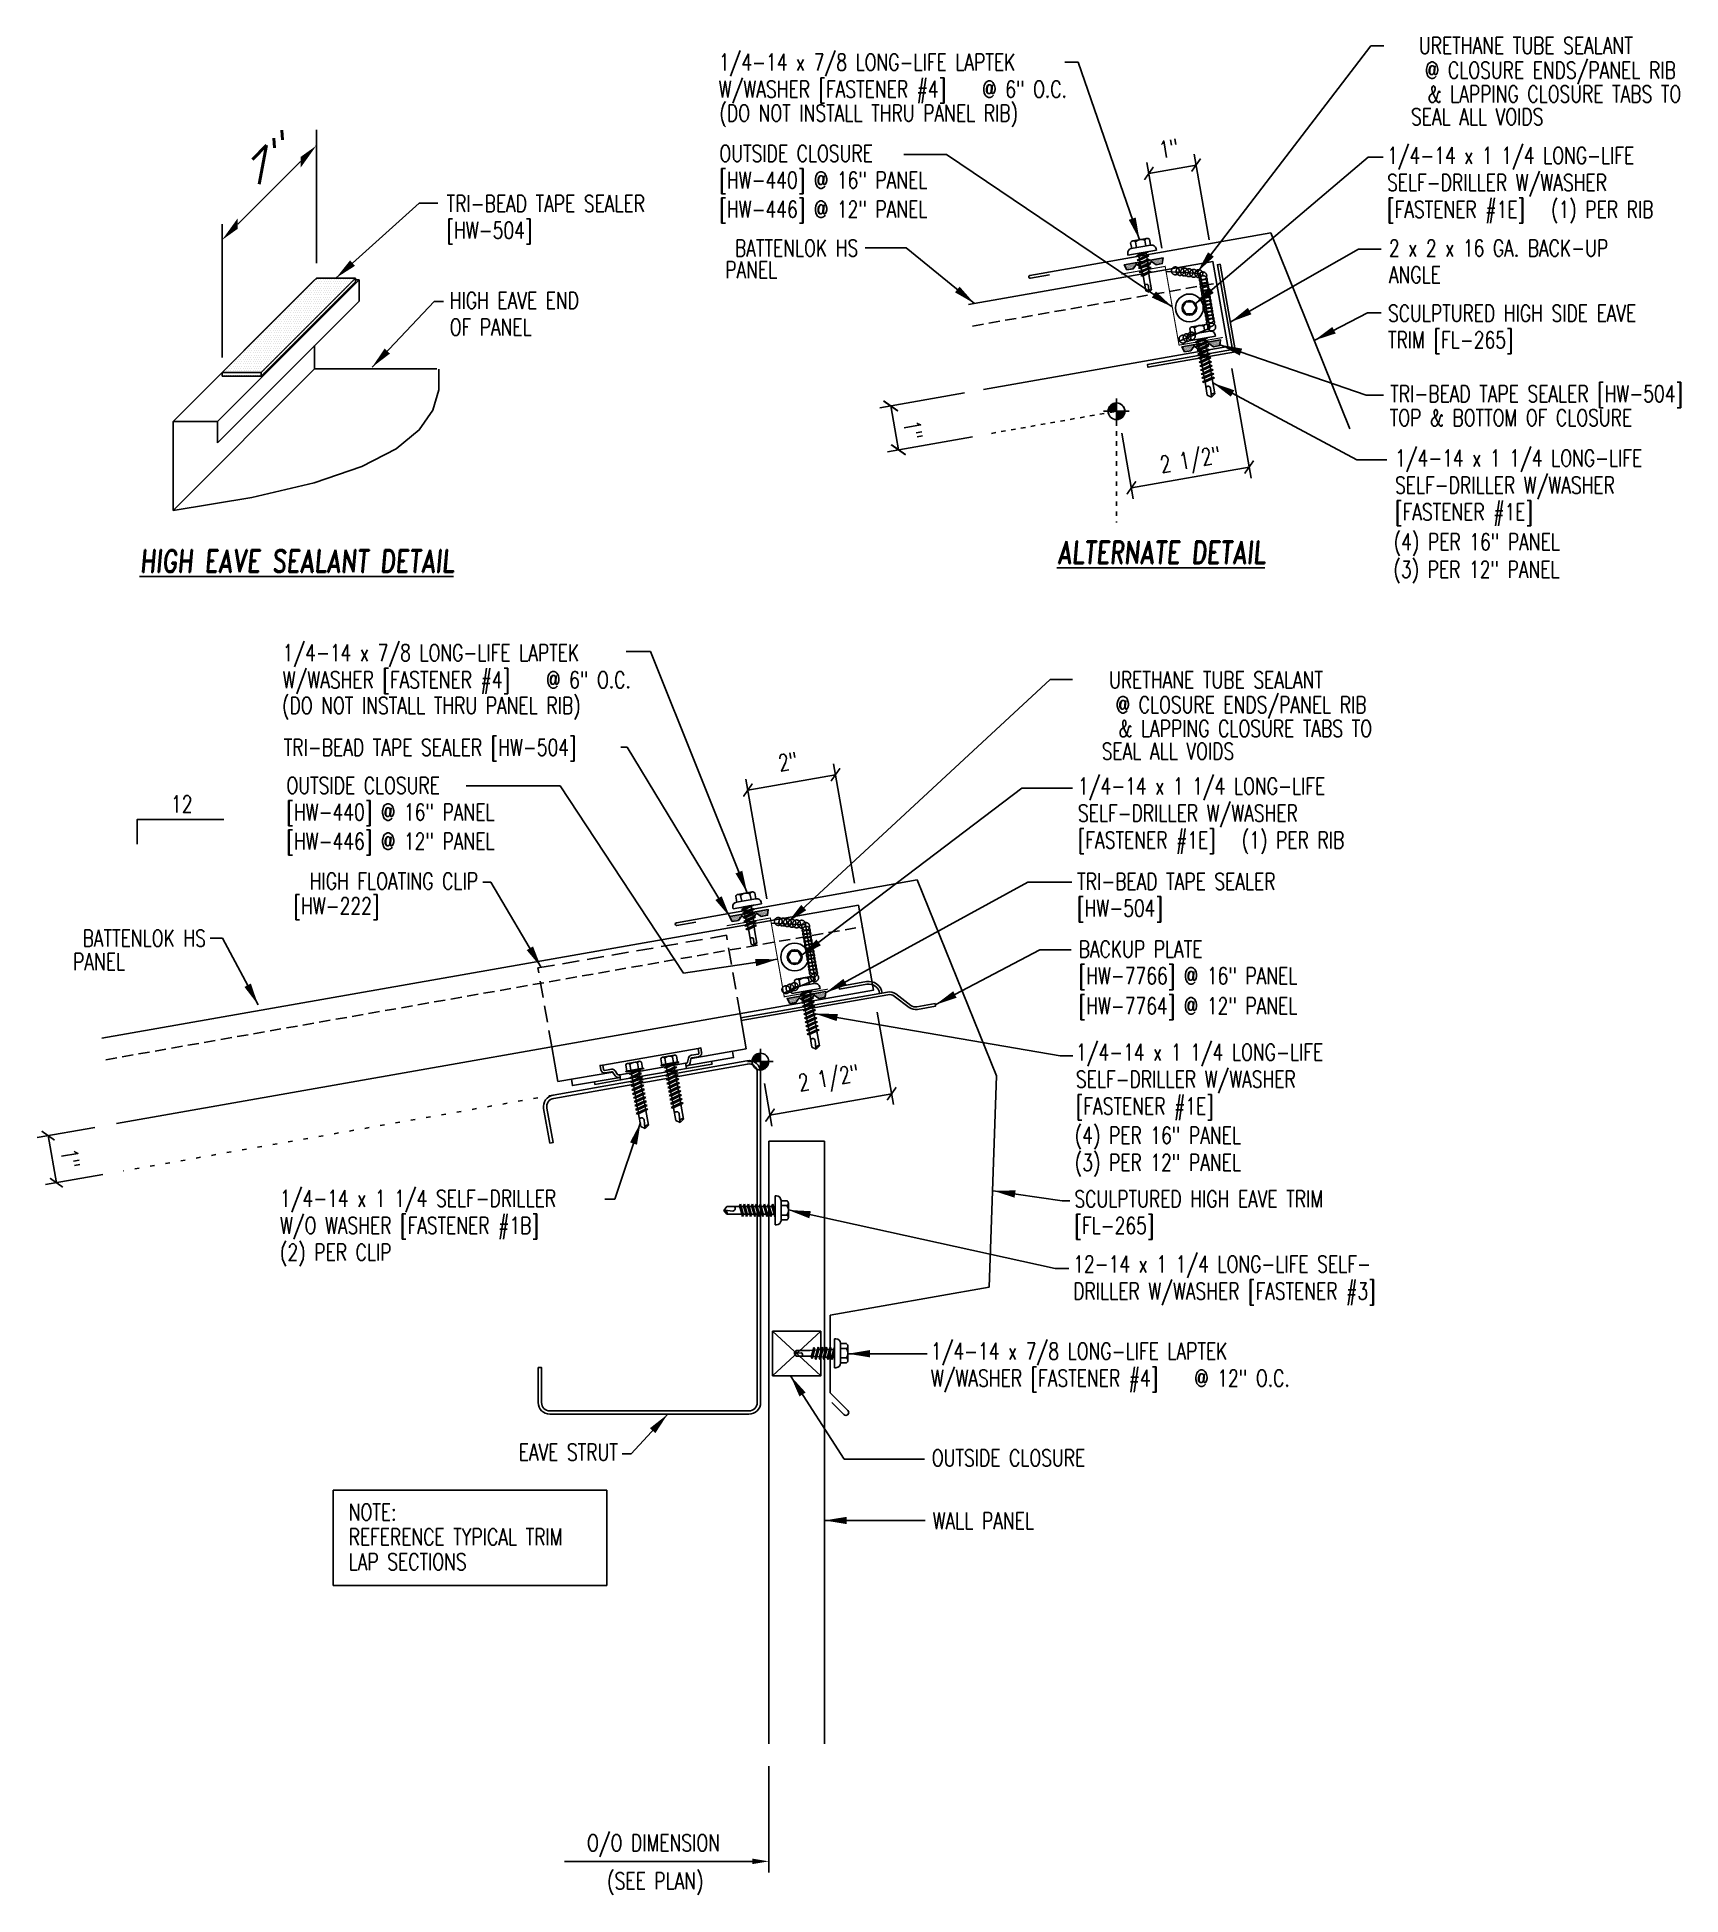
# Model space of a CAD drawing. Header units: inches. Extents: x 7.6 to 44.6, y 5.8 to 47.6.
import ezdxf
from ezdxf.enums import TextEntityAlignment as Align

# ---------------------------------------------------------------- set-up
doc = ezdxf.new("R2010")
doc.units = ezdxf.units.IN
doc.header["$MEASUREMENT"] = 0
for name, pattern in [('CENTER2', [1.125, 0.75, -0.125, 0.125, -0.125]), ('DASH2', [0.1875, 0.125, -0.0625]), ('DOT', [0.25, 0, -0.25]), ('DOT2', [0.125, 0, -0.125]), ('HIDDEN2', [0.1875, 0.125, -0.0625])]:
    doc.linetypes.add(name, pattern=pattern)
for name, color, linetype in [('clip', 5, 'Continuous'), ('CLO', 3, 'Continuous'), ('DIM', 2, 'Continuous'), ('FASTENER', 9, 'Continuous'), ('LABEL', 6, 'Continuous'), ('MARK', 1, 'Continuous'), ('PANEL', 11, 'Continuous'), ('SEALANT', 253, 'CENTER2'), ('SECTION', 11, 'Continuous'), ('STLA', 10, 'Continuous'), ('TAPE', 8, 'Continuous'), ('TEXT', 2, 'Continuous'), ('TRIM', 6, 'Continuous')]:
    doc.layers.add(name, color=color, linetype=linetype)
doc.styles.add('ROMAND', font='romand', dxfattribs={"height": 0.075})
doc.styles.add('ROMANS', font='ROMANS.SHX', dxfattribs={"width": 0.75})
doc.styles.add('TEXT', font='SIMPLEX', dxfattribs={"width": 0.75, "height": 6})
doc.styles.add('TEXT1', font='ROMANS.shx', dxfattribs={"width": 0.75, "height": 0.375})
doc.dimstyles.new('DETAIL', dxfattribs={"dimscale": 4, "dimtxt": 0.375, "dimasz": 0.0625, "dimexe": 0.0625, "dimexo": 0.125, "dimgap": 0.0625, "dimtad": 1, "dimdec": 4, "dimzin": 3, "dimdsep": 46, "dimlunit": 4, "dimtxsty": 'TEXT1', "dimblk": 'ARCHTICK', "dimcen": 0.0625, "dimclrd": 7, "dimclre": 7, "dimclrt": 2, "dimadec": 0, "dimazin": 0, "dimtfac": 0.59375, "dimtdec": 4, "dimtmove": 0, "dimatfit": 3, "dimfxl": 0, "dimfrac": 2, "dimtolj": 1, "dimtzin": 3, "dimarcsym": 0})
doc.dimstyles.new('DETAIL$7', dxfattribs={"dimscale": 4, "dimtxt": 6, "dimasz": 0.125, "dimexe": 0.0625, "dimexo": 0.125, "dimgap": 0.0625, "dimtad": 1, "dimdec": 5, "dimzin": 3, "dimdsep": 46, "dimlunit": 4, "dimtxsty": 'TEXT', "dimblk": 'ARCHTICK', "dimcen": 0.0625, "dimclrd": 7, "dimclre": 7, "dimclrt": 2, "dimadec": 0, "dimazin": 0, "dimtfac": 0.666667, "dimtdec": 5, "dimtmove": 0, "dimatfit": 3, "dimfxl": 0, "dimfrac": 2, "dimtolj": 1, "dimtzin": 3, "dimarcsym": 0})

msp = doc.modelspace()

# ---------------------------------------------------------------- texts
at = {"color": 2, "insert": (8.35897, 22.34322), "char_height": 0.375, "attachment_point": 5, "rotation": 280, "style": 'TEXT1'}
msp.add_mtext('\\A1;1"', dxfattribs=at)
at = {"layer": 'DIM', "style": 'ROMANS', "oblique": 40, "width": 1.5}
msp.add_text('7"', height=0.5, rotation=45, dxfattribs=at).set_placement((12.44284, 44.08673))
at = {"layer": 'DIM', "color": 2, "char_height": 0.375, "attachment_point": 5, "style": 'TEXT1'}
for s, insert, rotation in [('\\A1;1"', (33.05451, 45.04931), 9.972688), ('\\A1;1"', (27.30281, 38.71994), 280), ('\\A1;2 1/2"', (33.54793, 37.99532), 9.968691), ('\\A1;2 1/2"', (25.4156, 24.09661), 10)]:
    msp.add_mtext(s, dxfattribs=dict(at, insert=insert, rotation=rotation))
at = {"layer": 'TEXT', "style": 'TEXT1', "width": 0.75}
for s, p in [('URETHANE TUBE SEALANT', (43.48675, 47.17753)), ('@ CLOSURE ENDS/PANEL RIB', (44.45228, 46.62131)), ('& LAPPING CLOSURE TABS TO', (44.57409, 46.08699)), ('SEAL ALL VOIDS', (41.47595, 45.57515)), ('BATTENLOK HS', (26.07243, 42.62488)), ('PANEL', (24.25237, 42.13657)), ('URETHANE TUBE SEALANT', (36.52115, 32.91435)), ('@ CLOSURE ENDS/PANEL RIB', (37.50013, 32.35813)), ('& LAPPING CLOSURE TABS TO', (37.62194, 31.82381)), ('SEAL ALL VOIDS', (34.52381, 31.31197)), ('HIGH FLOATING CLIP', (17.52559, 28.39336)), ('[HW-222]', (15.3065, 27.83585)), ('BATTENLOK HS', (11.40684, 27.10822)), ('PANEL', (9.59171, 26.58162)), ('EAVE STRUT', (20.66917, 15.55473))]:
    msp.add_text(s, height=0.375, dxfattribs=at).set_placement(p, align=Align.RIGHT)
for s, p in [('(DO NOT INSTALL THRU PANEL RIB)', (22.95231, 45.6584)), ('OUTSIDE CLOSURE', (22.95228, 44.75193)), ('[HW-440] @ 16" PANEL', (22.95228, 44.15193)), ('[HW-446] @ 12" PANEL', (22.95228, 43.49489)), ('2 x 2 x 16 GA. BACK-UP', (38.00164, 42.62272)), ('ANGLE', (38.00164, 42.02449)), ('HIGH EAVE END ', (16.88861, 41.44641)), ('SCULPTURED HIGH SIDE EAVE', (37.98181, 41.15705)), ('OF PANEL', (16.88861, 40.84641)), ('TRIM [FL-265]', (37.98181, 40.55882)), ('TRI-BEAD TAPE SEALER [HW-504]', (38.03192, 39.34807)), ('TOP & BOTTOM OF CLOSURE', (38.02071, 38.81036)), ('(4) PER 16" PANEL', (38.10924, 36.01878)), ('(3) PER 12" PANEL', (38.10315, 35.40096)), ('(DO NOT INSTALL THRU PANEL RIB)', (13.11906, 32.33934)), ('TRI-BEAD TAPE SEALER [HW-504]', (13.1565, 31.39888)), ('OUTSIDE CLOSURE', (13.21921, 30.5444)), ('[HW-440] @ 16" PANEL', (13.21921, 29.9444)), ('[HW-446] @ 12" PANEL', (13.21921, 29.28735)), ('BACKUP PLATE', (31.02799, 26.86402)), ('[HW-7766] @ 16" PANEL', (31.02799, 26.26402)), ('[HW-7764] @ 12" PANEL', (31.02799, 25.58708)), ('(4) PER 16" PANEL', (30.93974, 22.67749)), ('(3) PER 12" PANEL', (30.93974, 22.06656)), ('SCULPTURED HIGH EAVE TRIM', (30.93258, 21.2476)), ('[FL-265]', (30.93258, 20.6476)), ('OUTSIDE CLOSURE', (27.72673, 15.42626)), ('WALL PANEL', (27.74513, 14.01209)), ('O/O DIMENSION', (19.9747, 6.77165)), ('(SEE PLAN)', (20.42709, 5.91561))]:
    msp.add_text(s, height=0.375, dxfattribs=at).set_placement(p)

# ---------------------------------------------------------------- blocks, each defined once
blk = doc.blocks.new('MB_DW4')
at = {"layer": 'FASTENER'}
for p, q in [((-0.326, 0.071), (-0.326, 0.037)), ((-0.326, 0.037), (0.322, 0.037)), ((-0.226, 0.171), (0.214, 0.171)), ((-0.217, 0.305), (-0.217, 0.171)), ((-0.163, 0.337), (0.159, 0.337)), ((-0.141, -0.014), (0.037, 0.037)), ((-0.108, 0.305), (-0.108, 0.171)), ((-0.105, -0.034), (0.137, 0.035)), ((-0.088, 0.037), (-0.088, 0.001)), ((-0.088, 0.037), (0.085, 0.037)), ((0.085, 0.037), (0.134, 0.037)), ((0.085, 0.02), (0.085, -0.041)), ((0.105, 0.305), (0.105, 0.171)), ((0.137, 0.035), (0.134, 0.037)), ((0.214, 0.305), (0.214, 0.171)), ((0.322, 0.071), (0.322, 0.037)), ((-0.105, -0.034), (-0.141, -0.014)), ((-0.141, -0.105), (0.102, -0.036)), ((-0.105, -0.125), (-0.141, -0.105)), ((-0.141, -0.196), (0.102, -0.127)), ((-0.105, -0.216), (-0.141, -0.196)), ((-0.141, -0.287), (0.102, -0.217)), ((-0.105, -0.307), (-0.141, -0.287)), ((-0.141, -0.378), (0.102, -0.308)), ((-0.105, -0.398), (-0.141, -0.378)), ((-0.122, -0.463), (0.089, -0.403)), ((-0.105, -0.125), (0.137, -0.056)), ((-0.105, -0.216), (0.137, -0.147)), ((-0.105, -0.307), (0.137, -0.238)), ((-0.105, -0.398), (0.137, -0.328)), ((-0.088, -0.029), (-0.088, -0.09)), ((-0.088, -0.12), (-0.088, -0.181)), ((-0.084, -0.27), (-0.088, -0.211)), ((-0.078, -0.36), (-0.082, -0.3)), ((-0.071, -0.449), (-0.075, -0.389)), ((0.071, -0.408), (0.075, -0.346)), ((0.077, -0.315), (0.082, -0.253)), ((0.084, -0.223), (0.085, -0.211)), ((0.085, -0.071), (0.085, -0.131)), ((0.085, -0.162), (0.085, -0.211)), ((0.124, -0.423), (0.089, -0.403)), ((0.137, -0.056), (0.102, -0.036)), ((0.137, -0.147), (0.102, -0.127)), ((0.137, -0.238), (0.102, -0.217)), ((0.137, -0.328), (0.102, -0.308)), ((-0.086, -0.483), (-0.122, -0.463)), ((-0.086, -0.483), (0.124, -0.423)), ((-0.066, -0.516), (-0.069, -0.478)), ((-0.066, -0.516), (-0.066, -0.82)), ((-0.002, -0.866), (-0.066, -0.82)), ((-0.003, -0.854), (0.009, -0.714)), ((-0.002, -0.866), (0.063, -0.82)), ((0.063, -0.515), (0.068, -0.439)), ((0.063, -0.516), (0.063, -0.82))]:
    blk.add_line(p, q, dxfattribs=at)
for centre, radius, start, end in [((-0.226, 0.071), 0.1, 90, 180), ((-0.163, 0.274), 0.0628, 29.8754, 150.1246), ((-0.002, 0.141), 0.196, 56.9974, 123.0026), ((0.159, 0.274), 0.0628, 29.8754, 150.1246), ((0.222, 0.071), 0.1, 0, 90), ((-0.036, -0.723), 0.0461, 11.1445, 130.906), ((0.039, -0.855), 0.0422, 55.4585, 194.8454), ((0.073, -0.516), 0.01, 175.9484, 180)]:
    blk.add_arc(centre, radius, start, end, dxfattribs=at)
blk = doc.blocks.new('*X2')
at = {"color": 0}
for p, q in [((-0.434, 0.135), (-0.434, 0.135)), ((-0.434, 0.123), (-0.434, 0.123)), ((-0.422, 0.141), (-0.422, 0.141)), ((-0.422, 0.129), (-0.422, 0.129)), ((-0.422, 0.117), (-0.422, 0.117)), ((-0.422, 0.105), (-0.422, 0.105)), ((-0.422, 0.094), (-0.422, 0.094)), ((-0.422, 0.082), (-0.422, 0.082)), ((-0.41, 0.135), (-0.41, 0.135)), ((-0.41, 0.123), (-0.41, 0.123)), ((-0.41, 0.111), (-0.41, 0.111)), ((-0.41, 0.1), (-0.41, 0.1)), ((-0.41, 0.088), (-0.41, 0.088)), ((-0.41, 0.076), (-0.41, 0.076)), ((-0.41, 0.064), (-0.41, 0.064)), ((-0.41, 0.053), (-0.41, 0.053)), ((-0.41, 0.041), (-0.41, 0.041)), ((-0.398, 0.141), (-0.398, 0.141)), ((-0.398, 0.129), (-0.398, 0.129)), ((-0.398, 0.117), (-0.398, 0.117)), ((-0.398, 0.105), (-0.398, 0.105)), ((-0.398, 0.094), (-0.398, 0.094)), ((-0.398, 0.082), (-0.398, 0.082)), ((-0.398, 0.07), (-0.398, 0.07)), ((-0.398, 0.059), (-0.398, 0.059)), ((-0.398, 0.047), (-0.398, 0.047)), ((-0.398, 0.035), (-0.398, 0.035)), ((-0.398, 0.023), (-0.398, 0.023)), ((-0.387, 0.135), (-0.387, 0.135)), ((-0.387, 0.123), (-0.387, 0.123)), ((-0.387, 0.111), (-0.387, 0.111)), ((-0.387, 0.1), (-0.387, 0.1)), ((-0.387, 0.088), (-0.387, 0.088)), ((-0.387, 0.076), (-0.387, 0.076)), ((-0.387, 0.064), (-0.387, 0.064)), ((-0.387, 0.053), (-0.387, 0.053)), ((-0.387, 0.041), (-0.387, 0.041)), ((-0.387, 0.029), (-0.387, 0.029)), ((-0.375, 0.141), (-0.375, 0.141)), ((-0.375, 0.129), (-0.375, 0.129)), ((-0.375, 0.117), (-0.375, 0.117)), ((-0.375, 0.105), (-0.375, 0.105)), ((-0.375, 0.094), (-0.375, 0.094)), ((-0.375, 0.082), (-0.375, 0.082)), ((-0.375, 0.07), (-0.375, 0.07)), ((-0.375, 0.059), (-0.375, 0.059)), ((-0.375, 0.047), (-0.375, 0.047)), ((-0.375, 0.035), (-0.375, 0.035)), ((-0.375, 0.023), (-0.375, 0.023)), ((-0.363, 0.135), (-0.363, 0.135)), ((-0.363, 0.123), (-0.363, 0.123)), ((-0.363, 0.111), (-0.363, 0.111)), ((-0.363, 0.1), (-0.363, 0.1)), ((-0.363, 0.088), (-0.363, 0.088)), ((-0.363, 0.076), (-0.363, 0.076)), ((-0.363, 0.064), (-0.363, 0.064)), ((-0.363, 0.053), (-0.363, 0.053)), ((-0.363, 0.041), (-0.363, 0.041)), ((-0.363, 0.029), (-0.363, 0.029)), ((-0.352, 0.141), (-0.352, 0.141)), ((-0.352, 0.129), (-0.352, 0.129)), ((-0.352, 0.117), (-0.352, 0.117)), ((-0.352, 0.105), (-0.352, 0.105)), ((-0.352, 0.094), (-0.352, 0.094)), ((-0.352, 0.082), (-0.352, 0.082)), ((-0.352, 0.07), (-0.352, 0.07)), ((-0.352, 0.059), (-0.352, 0.059)), ((-0.352, 0.047), (-0.352, 0.047)), ((-0.352, 0.035), (-0.352, 0.035)), ((-0.352, 0.023), (-0.352, 0.023)), ((-0.34, 0.135), (-0.34, 0.135)), ((-0.34, 0.123), (-0.34, 0.123)), ((-0.34, 0.111), (-0.34, 0.111)), ((-0.34, 0.1), (-0.34, 0.1)), ((-0.34, 0.088), (-0.34, 0.088)), ((-0.34, 0.076), (-0.34, 0.076)), ((-0.34, 0.064), (-0.34, 0.064)), ((-0.34, 0.053), (-0.34, 0.053)), ((-0.34, 0.041), (-0.34, 0.041)), ((-0.34, 0.029), (-0.34, 0.029)), ((-0.328, 0.141), (-0.328, 0.141)), ((-0.328, 0.129), (-0.328, 0.129)), ((-0.328, 0.117), (-0.328, 0.117)), ((-0.328, 0.105), (-0.328, 0.105)), ((-0.328, 0.094), (-0.328, 0.094)), ((-0.328, 0.082), (-0.328, 0.082)), ((-0.328, 0.07), (-0.328, 0.07)), ((-0.328, 0.059), (-0.328, 0.059)), ((-0.328, 0.047), (-0.328, 0.047)), ((-0.328, 0.035), (-0.328, 0.035)), ((-0.328, 0.023), (-0.328, 0.023)), ((-0.316, 0.135), (-0.316, 0.135)), ((-0.316, 0.123), (-0.316, 0.123)), ((-0.316, 0.111), (-0.316, 0.111)), ((-0.316, 0.1), (-0.316, 0.1)), ((-0.316, 0.088), (-0.316, 0.088)), ((-0.316, 0.076), (-0.316, 0.076)), ((-0.316, 0.064), (-0.316, 0.064)), ((-0.316, 0.053), (-0.316, 0.053)), ((-0.316, 0.041), (-0.316, 0.041)), ((-0.316, 0.029), (-0.316, 0.029)), ((-0.305, 0.141), (-0.305, 0.141)), ((-0.305, 0.129), (-0.305, 0.129)), ((-0.305, 0.117), (-0.305, 0.117)), ((-0.305, 0.105), (-0.305, 0.105)), ((-0.305, 0.094), (-0.305, 0.094)), ((-0.305, 0.082), (-0.305, 0.082)), ((-0.305, 0.07), (-0.305, 0.07)), ((-0.305, 0.059), (-0.305, 0.059)), ((-0.305, 0.047), (-0.305, 0.047)), ((-0.305, 0.035), (-0.305, 0.035)), ((-0.305, 0.023), (-0.305, 0.023)), ((-0.293, 0.135), (-0.293, 0.135)), ((-0.293, 0.123), (-0.293, 0.123)), ((-0.293, 0.111), (-0.293, 0.111)), ((-0.293, 0.1), (-0.293, 0.1)), ((-0.293, 0.088), (-0.293, 0.088)), ((-0.293, 0.076), (-0.293, 0.076)), ((-0.293, 0.064), (-0.293, 0.064)), ((-0.293, 0.053), (-0.293, 0.053)), ((-0.293, 0.041), (-0.293, 0.041)), ((-0.293, 0.029), (-0.293, 0.029)), ((-0.281, 0.141), (-0.281, 0.141)), ((-0.281, 0.129), (-0.281, 0.129)), ((-0.281, 0.117), (-0.281, 0.117)), ((-0.281, 0.105), (-0.281, 0.105)), ((-0.281, 0.094), (-0.281, 0.094)), ((-0.281, 0.082), (-0.281, 0.082)), ((-0.281, 0.07), (-0.281, 0.07)), ((-0.281, 0.059), (-0.281, 0.059)), ((-0.281, 0.047), (-0.281, 0.047)), ((-0.281, 0.035), (-0.281, 0.035)), ((-0.281, 0.023), (-0.281, 0.023)), ((-0.27, 0.135), (-0.27, 0.135)), ((-0.27, 0.123), (-0.27, 0.123)), ((-0.27, 0.111), (-0.27, 0.111)), ((-0.27, 0.1), (-0.27, 0.1)), ((-0.27, 0.088), (-0.27, 0.088)), ((-0.27, 0.076), (-0.27, 0.076)), ((-0.27, 0.064), (-0.27, 0.064)), ((-0.27, 0.053), (-0.27, 0.053)), ((-0.27, 0.041), (-0.27, 0.041)), ((-0.27, 0.029), (-0.27, 0.029)), ((-0.258, 0.141), (-0.258, 0.141)), ((-0.258, 0.129), (-0.258, 0.129)), ((-0.258, 0.117), (-0.258, 0.117)), ((-0.258, 0.105), (-0.258, 0.105)), ((-0.258, 0.094), (-0.258, 0.094)), ((-0.258, 0.082), (-0.258, 0.082)), ((-0.258, 0.07), (-0.258, 0.07)), ((-0.258, 0.059), (-0.258, 0.059)), ((-0.258, 0.047), (-0.258, 0.047)), ((-0.258, 0.035), (-0.258, 0.035)), ((-0.258, 0.023), (-0.258, 0.023)), ((-0.246, 0.135), (-0.246, 0.135)), ((-0.246, 0.123), (-0.246, 0.123)), ((-0.246, 0.111), (-0.246, 0.111)), ((-0.246, 0.1), (-0.246, 0.1)), ((-0.246, 0.088), (-0.246, 0.088)), ((-0.246, 0.076), (-0.246, 0.076)), ((-0.246, 0.064), (-0.246, 0.064)), ((-0.246, 0.053), (-0.246, 0.053)), ((-0.246, 0.041), (-0.246, 0.041)), ((-0.234, 0.141), (-0.234, 0.141)), ((-0.234, 0.129), (-0.234, 0.129)), ((-0.234, 0.117), (-0.234, 0.117)), ((-0.234, 0.105), (-0.234, 0.105)), ((-0.234, 0.094), (-0.234, 0.094)), ((-0.234, 0.082), (-0.234, 0.082)), ((-0.234, 0.07), (-0.234, 0.07)), ((-0.234, 0.059), (-0.234, 0.059)), ((-0.234, 0.047), (-0.234, 0.047)), ((-0.223, 0.135), (-0.223, 0.135)), ((-0.223, 0.123), (-0.223, 0.123)), ((-0.223, 0.111), (-0.223, 0.111)), ((-0.223, 0.1), (-0.223, 0.1)), ((-0.223, 0.088), (-0.223, 0.088)), ((-0.223, 0.076), (-0.223, 0.076)), ((-0.223, 0.064), (-0.223, 0.064)), ((-0.211, 0.141), (-0.211, 0.141)), ((-0.211, 0.129), (-0.211, 0.129)), ((-0.211, 0.117), (-0.211, 0.117)), ((-0.211, 0.105), (-0.211, 0.105)), ((-0.211, 0.094), (-0.211, 0.094)), ((-0.211, 0.082), (-0.211, 0.082)), ((-0.211, 0.07), (-0.211, 0.07)), ((-0.199, 0.135), (-0.199, 0.135)), ((-0.199, 0.123), (-0.199, 0.123)), ((-0.199, 0.111), (-0.199, 0.111)), ((-0.199, 0.1), (-0.199, 0.1)), ((-0.199, 0.088), (-0.199, 0.088)), ((-0.188, 0.141), (-0.188, 0.141)), ((-0.188, 0.129), (-0.188, 0.129)), ((-0.188, 0.117), (-0.188, 0.117)), ((-0.188, 0.105), (-0.188, 0.105)), ((-0.188, 0.094), (-0.188, 0.094)), ((-0.176, 0.135), (-0.176, 0.135)), ((-0.176, 0.123), (-0.176, 0.123)), ((-0.176, 0.111), (-0.176, 0.111)), ((-0.164, 0.141), (-0.164, 0.141)), ((-0.164, 0.129), (-0.164, 0.129)), ((-0.164, 0.117), (-0.164, 0.117)), ((-0.164, 0.105), (-0.164, 0.105)), ((-0.152, 0.135), (-0.152, 0.135)), ((-0.152, 0.123), (-0.152, 0.123)), ((-0.152, 0.111), (-0.152, 0.111)), ((-0.152, 0.1), (-0.152, 0.1)), ((-0.141, 0.141), (-0.141, 0.141)), ((-0.141, 0.129), (-0.141, 0.129)), ((-0.141, 0.117), (-0.141, 0.117)), ((-0.141, 0.105), (-0.141, 0.105)), ((-0.141, 0.094), (-0.141, 0.094)), ((-0.141, 0.082), (-0.141, 0.082)), ((-0.129, 0.135), (-0.129, 0.135)), ((-0.129, 0.123), (-0.129, 0.123)), ((-0.129, 0.111), (-0.129, 0.111)), ((-0.129, 0.1), (-0.129, 0.1)), ((-0.129, 0.088), (-0.129, 0.088)), ((-0.129, 0.076), (-0.129, 0.076)), ((-0.117, 0.141), (-0.117, 0.141)), ((-0.117, 0.129), (-0.117, 0.129)), ((-0.117, 0.117), (-0.117, 0.117)), ((-0.117, 0.105), (-0.117, 0.105)), ((-0.117, 0.094), (-0.117, 0.094)), ((-0.117, 0.082), (-0.117, 0.082)), ((-0.117, 0.07), (-0.117, 0.07)), ((-0.117, 0.059), (-0.117, 0.059)), ((-0.105, 0.135), (-0.105, 0.135)), ((-0.105, 0.123), (-0.105, 0.123)), ((-0.105, 0.111), (-0.105, 0.111)), ((-0.105, 0.1), (-0.105, 0.1)), ((-0.105, 0.088), (-0.105, 0.088)), ((-0.105, 0.076), (-0.105, 0.076)), ((-0.105, 0.064), (-0.105, 0.064)), ((-0.105, 0.053), (-0.105, 0.053)), ((-0.094, 0.141), (-0.094, 0.141)), ((-0.094, 0.129), (-0.094, 0.129)), ((-0.094, 0.117), (-0.094, 0.117)), ((-0.094, 0.105), (-0.094, 0.105)), ((-0.094, 0.094), (-0.094, 0.094)), ((-0.094, 0.082), (-0.094, 0.082)), ((-0.094, 0.07), (-0.094, 0.07)), ((-0.094, 0.059), (-0.094, 0.059)), ((-0.094, 0.047), (-0.094, 0.047)), ((-0.094, 0.035), (-0.094, 0.035)), ((-0.082, 0.135), (-0.082, 0.135)), ((-0.082, 0.123), (-0.082, 0.123)), ((-0.082, 0.111), (-0.082, 0.111)), ((-0.082, 0.1), (-0.082, 0.1)), ((-0.082, 0.088), (-0.082, 0.088)), ((-0.082, 0.076), (-0.082, 0.076)), ((-0.082, 0.064), (-0.082, 0.064)), ((-0.082, 0.053), (-0.082, 0.053)), ((-0.082, 0.041), (-0.082, 0.041)), ((-0.082, 0.029), (-0.082, 0.029)), ((-0.07, 0.141), (-0.07, 0.141)), ((-0.07, 0.129), (-0.07, 0.129)), ((-0.07, 0.117), (-0.07, 0.117)), ((-0.07, 0.105), (-0.07, 0.105)), ((-0.07, 0.094), (-0.07, 0.094)), ((-0.07, 0.082), (-0.07, 0.082)), ((-0.07, 0.07), (-0.07, 0.07)), ((-0.07, 0.059), (-0.07, 0.059)), ((-0.07, 0.047), (-0.07, 0.047)), ((-0.07, 0.035), (-0.07, 0.035)), ((-0.07, 0.023), (-0.07, 0.023)), ((-0.059, 0.135), (-0.059, 0.135)), ((-0.059, 0.123), (-0.059, 0.123)), ((-0.059, 0.111), (-0.059, 0.111)), ((-0.059, 0.1), (-0.059, 0.1)), ((-0.059, 0.088), (-0.059, 0.088)), ((-0.059, 0.076), (-0.059, 0.076)), ((-0.059, 0.064), (-0.059, 0.064)), ((-0.059, 0.053), (-0.059, 0.053)), ((-0.059, 0.041), (-0.059, 0.041)), ((-0.059, 0.029), (-0.059, 0.029)), ((-0.047, 0.141), (-0.047, 0.141)), ((-0.047, 0.129), (-0.047, 0.129)), ((-0.047, 0.117), (-0.047, 0.117)), ((-0.047, 0.105), (-0.047, 0.105)), ((-0.047, 0.094), (-0.047, 0.094)), ((-0.047, 0.082), (-0.047, 0.082)), ((-0.047, 0.07), (-0.047, 0.07)), ((-0.047, 0.059), (-0.047, 0.059)), ((-0.047, 0.047), (-0.047, 0.047)), ((-0.047, 0.035), (-0.047, 0.035)), ((-0.047, 0.023), (-0.047, 0.023)), ((-0.035, 0.135), (-0.035, 0.135)), ((-0.035, 0.123), (-0.035, 0.123)), ((-0.035, 0.111), (-0.035, 0.111)), ((-0.035, 0.1), (-0.035, 0.1)), ((-0.035, 0.088), (-0.035, 0.088)), ((-0.035, 0.076), (-0.035, 0.076)), ((-0.035, 0.064), (-0.035, 0.064)), ((-0.035, 0.053), (-0.035, 0.053)), ((-0.035, 0.041), (-0.035, 0.041)), ((-0.035, 0.029), (-0.035, 0.029)), ((-0.023, 0.141), (-0.023, 0.141)), ((-0.023, 0.129), (-0.023, 0.129)), ((-0.023, 0.117), (-0.023, 0.117)), ((-0.023, 0.105), (-0.023, 0.105)), ((-0.023, 0.094), (-0.023, 0.094)), ((-0.023, 0.082), (-0.023, 0.082)), ((-0.023, 0.07), (-0.023, 0.07)), ((-0.023, 0.059), (-0.023, 0.059)), ((-0.023, 0.047), (-0.023, 0.047)), ((-0.023, 0.035), (-0.023, 0.035)), ((-0.023, 0.023), (-0.023, 0.023)), ((-0.012, 0.135), (-0.012, 0.135)), ((-0.012, 0.123), (-0.012, 0.123)), ((-0.012, 0.111), (-0.012, 0.111)), ((-0.012, 0.1), (-0.012, 0.1)), ((-0.012, 0.088), (-0.012, 0.088)), ((-0.012, 0.076), (-0.012, 0.076)), ((-0.012, 0.064), (-0.012, 0.064)), ((-0.012, 0.053), (-0.012, 0.053)), ((-0.012, 0.041), (-0.012, 0.041)), ((-0.012, 0.029), (-0.012, 0.029)), ((0, 0.141), (0, 0.141)), ((0, 0.129), (0, 0.129)), ((0, 0.117), (0, 0.117)), ((0, 0.105), (0, 0.105)), ((0, 0.094), (0, 0.094)), ((0, 0.082), (0, 0.082)), ((0, 0.07), (0, 0.07)), ((0, 0.059), (0, 0.059)), ((0, 0.047), (0, 0.047)), ((0, 0.035), (0, 0.035)), ((0, 0.023), (0, 0.023)), ((0.012, 0.135), (0.012, 0.135)), ((0.012, 0.123), (0.012, 0.123)), ((0.012, 0.111), (0.012, 0.111)), ((0.012, 0.1), (0.012, 0.1)), ((0.012, 0.088), (0.012, 0.088)), ((0.012, 0.076), (0.012, 0.076)), ((0.012, 0.064), (0.012, 0.064)), ((0.012, 0.053), (0.012, 0.053)), ((0.012, 0.041), (0.012, 0.041)), ((0.012, 0.029), (0.012, 0.029)), ((0.023, 0.141), (0.023, 0.141)), ((0.023, 0.129), (0.023, 0.129)), ((0.023, 0.117), (0.023, 0.117)), ((0.023, 0.105), (0.023, 0.105)), ((0.023, 0.094), (0.023, 0.094)), ((0.023, 0.082), (0.023, 0.082)), ((0.023, 0.07), (0.023, 0.07)), ((0.023, 0.059), (0.023, 0.059)), ((0.023, 0.047), (0.023, 0.047)), ((0.023, 0.035), (0.023, 0.035)), ((0.023, 0.023), (0.023, 0.023)), ((0.035, 0.135), (0.035, 0.135)), ((0.035, 0.123), (0.035, 0.123)), ((0.035, 0.111), (0.035, 0.111)), ((0.035, 0.1), (0.035, 0.1)), ((0.035, 0.088), (0.035, 0.088)), ((0.035, 0.076), (0.035, 0.076)), ((0.035, 0.064), (0.035, 0.064)), ((0.035, 0.053), (0.035, 0.053)), ((0.035, 0.041), (0.035, 0.041)), ((0.035, 0.029), (0.035, 0.029)), ((0.047, 0.141), (0.047, 0.141)), ((0.047, 0.129), (0.047, 0.129)), ((0.047, 0.117), (0.047, 0.117)), ((0.047, 0.105), (0.047, 0.105)), ((0.047, 0.094), (0.047, 0.094)), ((0.047, 0.082), (0.047, 0.082)), ((0.047, 0.07), (0.047, 0.07)), ((0.047, 0.059), (0.047, 0.059)), ((0.047, 0.047), (0.047, 0.047)), ((0.047, 0.035), (0.047, 0.035)), ((0.047, 0.023), (0.047, 0.023)), ((0.059, 0.135), (0.059, 0.135)), ((0.059, 0.123), (0.059, 0.123)), ((0.059, 0.111), (0.059, 0.111)), ((0.059, 0.1), (0.059, 0.1)), ((0.059, 0.088), (0.059, 0.088)), ((0.059, 0.076), (0.059, 0.076)), ((0.059, 0.064), (0.059, 0.064)), ((0.059, 0.053), (0.059, 0.053)), ((0.059, 0.041), (0.059, 0.041)), ((0.059, 0.029), (0.059, 0.029)), ((0.07, 0.141), (0.07, 0.141)), ((0.07, 0.129), (0.07, 0.129)), ((0.07, 0.117), (0.07, 0.117)), ((0.07, 0.105), (0.07, 0.105)), ((0.07, 0.094), (0.07, 0.094)), ((0.07, 0.082), (0.07, 0.082)), ((0.07, 0.07), (0.07, 0.07)), ((0.07, 0.059), (0.07, 0.059)), ((0.07, 0.047), (0.07, 0.047)), ((0.07, 0.035), (0.07, 0.035)), ((0.07, 0.023), (0.07, 0.023)), ((0.082, 0.135), (0.082, 0.135)), ((0.082, 0.123), (0.082, 0.123)), ((0.082, 0.111), (0.082, 0.111)), ((0.082, 0.1), (0.082, 0.1)), ((0.082, 0.088), (0.082, 0.088)), ((0.082, 0.076), (0.082, 0.076)), ((0.082, 0.064), (0.082, 0.064)), ((0.082, 0.053), (0.082, 0.053)), ((0.082, 0.041), (0.082, 0.041)), ((0.082, 0.029), (0.082, 0.029)), ((0.094, 0.141), (0.094, 0.141)), ((0.094, 0.129), (0.094, 0.129)), ((0.094, 0.117), (0.094, 0.117)), ((0.094, 0.105), (0.094, 0.105)), ((0.094, 0.094), (0.094, 0.094)), ((0.094, 0.082), (0.094, 0.082)), ((0.094, 0.07), (0.094, 0.07)), ((0.094, 0.059), (0.094, 0.059)), ((0.094, 0.047), (0.094, 0.047)), ((0.094, 0.035), (0.094, 0.035)), ((0.105, 0.135), (0.105, 0.135)), ((0.105, 0.123), (0.105, 0.123)), ((0.105, 0.111), (0.105, 0.111)), ((0.105, 0.1), (0.105, 0.1)), ((0.105, 0.088), (0.105, 0.088)), ((0.105, 0.076), (0.105, 0.076)), ((0.105, 0.064), (0.105, 0.064)), ((0.105, 0.053), (0.105, 0.053)), ((0.117, 0.141), (0.117, 0.141)), ((0.117, 0.129), (0.117, 0.129)), ((0.117, 0.117), (0.117, 0.117)), ((0.117, 0.105), (0.117, 0.105)), ((0.117, 0.094), (0.117, 0.094)), ((0.117, 0.082), (0.117, 0.082)), ((0.117, 0.07), (0.117, 0.07)), ((0.117, 0.059), (0.117, 0.059)), ((0.129, 0.135), (0.129, 0.135)), ((0.129, 0.123), (0.129, 0.123)), ((0.129, 0.111), (0.129, 0.111)), ((0.129, 0.1), (0.129, 0.1)), ((0.129, 0.088), (0.129, 0.088)), ((0.129, 0.076), (0.129, 0.076)), ((0.141, 0.141), (0.141, 0.141)), ((0.141, 0.129), (0.141, 0.129)), ((0.141, 0.117), (0.141, 0.117)), ((0.141, 0.105), (0.141, 0.105)), ((0.141, 0.094), (0.141, 0.094)), ((0.141, 0.082), (0.141, 0.082)), ((0.152, 0.135), (0.152, 0.135)), ((0.152, 0.123), (0.152, 0.123)), ((0.152, 0.111), (0.152, 0.111)), ((0.152, 0.1), (0.152, 0.1)), ((0.164, 0.141), (0.164, 0.141)), ((0.164, 0.129), (0.164, 0.129)), ((0.164, 0.117), (0.164, 0.117)), ((0.164, 0.105), (0.164, 0.105)), ((0.176, 0.135), (0.176, 0.135)), ((0.176, 0.123), (0.176, 0.123)), ((0.176, 0.111), (0.176, 0.111)), ((0.188, 0.141), (0.188, 0.141)), ((0.188, 0.129), (0.188, 0.129)), ((0.188, 0.117), (0.188, 0.117)), ((0.188, 0.105), (0.188, 0.105)), ((0.188, 0.094), (0.188, 0.094)), ((0.199, 0.135), (0.199, 0.135)), ((0.199, 0.123), (0.199, 0.123)), ((0.199, 0.111), (0.199, 0.111)), ((0.199, 0.1), (0.199, 0.1)), ((0.199, 0.088), (0.199, 0.088)), ((0.211, 0.141), (0.211, 0.141)), ((0.211, 0.129), (0.211, 0.129)), ((0.211, 0.117), (0.211, 0.117)), ((0.211, 0.105), (0.211, 0.105)), ((0.211, 0.094), (0.211, 0.094)), ((0.211, 0.082), (0.211, 0.082)), ((0.211, 0.07), (0.211, 0.07)), ((0.223, 0.135), (0.223, 0.135)), ((0.223, 0.123), (0.223, 0.123)), ((0.223, 0.111), (0.223, 0.111)), ((0.223, 0.1), (0.223, 0.1)), ((0.223, 0.088), (0.223, 0.088)), ((0.223, 0.076), (0.223, 0.076)), ((0.223, 0.064), (0.223, 0.064)), ((0.234, 0.141), (0.234, 0.141)), ((0.234, 0.129), (0.234, 0.129)), ((0.234, 0.117), (0.234, 0.117)), ((0.234, 0.105), (0.234, 0.105)), ((0.234, 0.094), (0.234, 0.094)), ((0.234, 0.082), (0.234, 0.082)), ((0.234, 0.07), (0.234, 0.07)), ((0.234, 0.059), (0.234, 0.059)), ((0.234, 0.047), (0.234, 0.047)), ((0.246, 0.135), (0.246, 0.135)), ((0.246, 0.123), (0.246, 0.123)), ((0.246, 0.111), (0.246, 0.111)), ((0.246, 0.1), (0.246, 0.1)), ((0.246, 0.088), (0.246, 0.088)), ((0.246, 0.076), (0.246, 0.076)), ((0.246, 0.064), (0.246, 0.064)), ((0.246, 0.053), (0.246, 0.053)), ((0.246, 0.041), (0.246, 0.041)), ((0.258, 0.141), (0.258, 0.141)), ((0.258, 0.129), (0.258, 0.129)), ((0.258, 0.117), (0.258, 0.117)), ((0.258, 0.105), (0.258, 0.105)), ((0.258, 0.094), (0.258, 0.094)), ((0.258, 0.082), (0.258, 0.082)), ((0.258, 0.07), (0.258, 0.07)), ((0.258, 0.059), (0.258, 0.059)), ((0.258, 0.047), (0.258, 0.047)), ((0.258, 0.035), (0.258, 0.035)), ((0.258, 0.023), (0.258, 0.023)), ((0.27, 0.135), (0.27, 0.135)), ((0.27, 0.123), (0.27, 0.123)), ((0.27, 0.111), (0.27, 0.111)), ((0.27, 0.1), (0.27, 0.1)), ((0.27, 0.088), (0.27, 0.088)), ((0.27, 0.076), (0.27, 0.076)), ((0.27, 0.064), (0.27, 0.064)), ((0.27, 0.053), (0.27, 0.053)), ((0.27, 0.041), (0.27, 0.041)), ((0.27, 0.029), (0.27, 0.029)), ((0.281, 0.141), (0.281, 0.141)), ((0.281, 0.129), (0.281, 0.129)), ((0.281, 0.117), (0.281, 0.117)), ((0.281, 0.105), (0.281, 0.105)), ((0.281, 0.094), (0.281, 0.094)), ((0.281, 0.082), (0.281, 0.082)), ((0.281, 0.07), (0.281, 0.07)), ((0.281, 0.059), (0.281, 0.059)), ((0.281, 0.047), (0.281, 0.047)), ((0.281, 0.035), (0.281, 0.035)), ((0.281, 0.023), (0.281, 0.023)), ((0.293, 0.135), (0.293, 0.135)), ((0.293, 0.123), (0.293, 0.123)), ((0.293, 0.111), (0.293, 0.111)), ((0.293, 0.1), (0.293, 0.1)), ((0.293, 0.088), (0.293, 0.088)), ((0.293, 0.076), (0.293, 0.076)), ((0.293, 0.064), (0.293, 0.064)), ((0.293, 0.053), (0.293, 0.053)), ((0.293, 0.041), (0.293, 0.041)), ((0.293, 0.029), (0.293, 0.029)), ((0.305, 0.141), (0.305, 0.141)), ((0.305, 0.129), (0.305, 0.129)), ((0.305, 0.117), (0.305, 0.117)), ((0.305, 0.105), (0.305, 0.105)), ((0.305, 0.094), (0.305, 0.094)), ((0.305, 0.082), (0.305, 0.082)), ((0.305, 0.07), (0.305, 0.07)), ((0.305, 0.059), (0.305, 0.059)), ((0.305, 0.047), (0.305, 0.047)), ((0.305, 0.035), (0.305, 0.035)), ((0.305, 0.023), (0.305, 0.023)), ((0.316, 0.135), (0.316, 0.135)), ((0.316, 0.123), (0.316, 0.123)), ((0.316, 0.111), (0.316, 0.111)), ((0.316, 0.1), (0.316, 0.1)), ((0.316, 0.088), (0.316, 0.088)), ((0.316, 0.076), (0.316, 0.076)), ((0.316, 0.064), (0.316, 0.064)), ((0.316, 0.053), (0.316, 0.053)), ((0.316, 0.041), (0.316, 0.041)), ((0.316, 0.029), (0.316, 0.029)), ((0.328, 0.141), (0.328, 0.141)), ((0.328, 0.129), (0.328, 0.129)), ((0.328, 0.117), (0.328, 0.117)), ((0.328, 0.105), (0.328, 0.105)), ((0.328, 0.094), (0.328, 0.094)), ((0.328, 0.082), (0.328, 0.082)), ((0.328, 0.07), (0.328, 0.07)), ((0.328, 0.059), (0.328, 0.059)), ((0.328, 0.047), (0.328, 0.047)), ((0.328, 0.035), (0.328, 0.035)), ((0.328, 0.023), (0.328, 0.023)), ((0.34, 0.135), (0.34, 0.135)), ((0.34, 0.123), (0.34, 0.123)), ((0.34, 0.111), (0.34, 0.111)), ((0.34, 0.1), (0.34, 0.1)), ((0.34, 0.088), (0.34, 0.088)), ((0.34, 0.076), (0.34, 0.076)), ((0.34, 0.064), (0.34, 0.064)), ((0.34, 0.053), (0.34, 0.053)), ((0.34, 0.041), (0.34, 0.041)), ((0.34, 0.029), (0.34, 0.029)), ((0.352, 0.141), (0.352, 0.141)), ((0.352, 0.129), (0.352, 0.129)), ((0.352, 0.117), (0.352, 0.117)), ((0.352, 0.105), (0.352, 0.105)), ((0.352, 0.094), (0.352, 0.094)), ((0.352, 0.082), (0.352, 0.082)), ((0.352, 0.07), (0.352, 0.07)), ((0.352, 0.059), (0.352, 0.059)), ((0.352, 0.047), (0.352, 0.047)), ((0.352, 0.035), (0.352, 0.035)), ((0.352, 0.023), (0.352, 0.023)), ((0.363, 0.135), (0.363, 0.135)), ((0.363, 0.123), (0.363, 0.123)), ((0.363, 0.111), (0.363, 0.111)), ((0.363, 0.1), (0.363, 0.1)), ((0.363, 0.088), (0.363, 0.088)), ((0.363, 0.076), (0.363, 0.076)), ((0.363, 0.064), (0.363, 0.064)), ((0.363, 0.053), (0.363, 0.053)), ((0.363, 0.041), (0.363, 0.041)), ((0.363, 0.029), (0.363, 0.029)), ((0.375, 0.141), (0.375, 0.141)), ((0.375, 0.129), (0.375, 0.129)), ((0.375, 0.117), (0.375, 0.117)), ((0.375, 0.105), (0.375, 0.105)), ((0.375, 0.094), (0.375, 0.094)), ((0.375, 0.082), (0.375, 0.082)), ((0.375, 0.07), (0.375, 0.07)), ((0.375, 0.059), (0.375, 0.059)), ((0.375, 0.047), (0.375, 0.047)), ((0.375, 0.035), (0.375, 0.035)), ((0.375, 0.023), (0.375, 0.023)), ((0.387, 0.135), (0.387, 0.135)), ((0.387, 0.123), (0.387, 0.123)), ((0.387, 0.111), (0.387, 0.111)), ((0.387, 0.1), (0.387, 0.1)), ((0.387, 0.088), (0.387, 0.088)), ((0.387, 0.076), (0.387, 0.076)), ((0.387, 0.064), (0.387, 0.064)), ((0.387, 0.053), (0.387, 0.053)), ((0.387, 0.041), (0.387, 0.041)), ((0.387, 0.029), (0.387, 0.029)), ((0.398, 0.141), (0.398, 0.141)), ((0.398, 0.129), (0.398, 0.129)), ((0.398, 0.117), (0.398, 0.117)), ((0.398, 0.105), (0.398, 0.105)), ((0.398, 0.094), (0.398, 0.094)), ((0.398, 0.082), (0.398, 0.082)), ((0.398, 0.07), (0.398, 0.07)), ((0.398, 0.059), (0.398, 0.059)), ((0.398, 0.047), (0.398, 0.047)), ((0.398, 0.035), (0.398, 0.035)), ((0.398, 0.023), (0.398, 0.023)), ((0.41, 0.135), (0.41, 0.135)), ((0.41, 0.123), (0.41, 0.123)), ((0.41, 0.111), (0.41, 0.111)), ((0.41, 0.1), (0.41, 0.1)), ((0.41, 0.088), (0.41, 0.088)), ((0.41, 0.076), (0.41, 0.076)), ((0.41, 0.064), (0.41, 0.064)), ((0.41, 0.053), (0.41, 0.053)), ((0.41, 0.041), (0.41, 0.041)), ((0.422, 0.141), (0.422, 0.141)), ((0.422, 0.129), (0.422, 0.129)), ((0.422, 0.117), (0.422, 0.117)), ((0.422, 0.105), (0.422, 0.105)), ((0.422, 0.094), (0.422, 0.094)), ((0.422, 0.082), (0.422, 0.082)), ((0.434, 0.135), (0.434, 0.135)), ((0.434, 0.123), (0.434, 0.123))]:
    blk.add_line(p, q, dxfattribs=at)
blk = doc.blocks.new('MB_DBTAP')
at = {"layer": 'TAPE', "color": 9}
blk.add_lwpolyline([(-0.403, 0.018), (-0.442, 0.141), (0.442, 0.141), (0.403, 0.018), (0.26, 0.018), (0.17, 0.109), (0.079, 0.018), (0, 0.018), (-0.079, 0.018), (-0.17, 0.109), (-0.26, 0.018)], close=True, dxfattribs=at)
at = {"layer": 'TAPE', "color": 251}
blk.add_blockref('*X2', (0, 0), dxfattribs=at)
blk = doc.blocks.new('MB_516W')
blk.add_lwpolyline([(-0.078, 0.135), (-0.156, 0), (-0.078, -0.135), (0.078, -0.135), (0.156, 0), (0.078, 0.135)], close=True)
for radius in [0.312, 0.166]:
    blk.add_circle((0, 0), radius)
blk = doc.blocks.new('A$C23AA14D5')
at = {"layer": 'CLO', "const_width": 0.0239}
blk.add_lwpolyline([(2.284, 0.187), (1.299, 0.014), (0.987, 1.785), (0.002, 1.611)], dxfattribs=at)
at = {"layer": 'CLO'}
blk.add_lwpolyline([(1.285, 0.094), (1.993, 0.397), (1.776, 1.628), (1.007, 1.67)], dxfattribs=at)
blk = doc.blocks.new('FD-F4')
at = {"layer": 'TEXT', "style": 'TEXT1', "width": 0.75}
for s, p in [('1/4-14 x 7/8 LONG-LIFE LAPTEK', (0.005, -0.041)), ('W/WASHER [FASTENER #4]', (0.005, -0.193))]:
    blk.add_text(s, height=0.09375, dxfattribs=at).set_placement(p)
blk.add_attdef('(QUANTITY)', (1.485, -0.193), '', height=0.0938, dxfattribs=at)
at = {"layer": 'TEXT', "style": 'TEXT1', "flags": 1}
for tag, p in [('Color', (0.062, -0.435)), ('Calc', (0.062, -0.435)), ('Opt1', (0.062, -0.435)), ('Opt2', (0.062, -0.435)), ('Opt3', (0.062, -0.435)), ('Description', (0.062, -0.435)), ('Multiple', (0.062, -0.435)), ('Part', (0.062, -0.435)), ('Spare1', (0.062, -0.622)), ('Spare2', (0.062, -0.622)), ('Spare3', (0.062, -0.622)), ('Spare4', (0.062, -0.622)), ('Spare5', (0.062, -0.622)), ('Spare6', (0.062, -0.622)), ('Spare7', (0.062, -0.622)), ('Spare8', (0.062, -0.622)), ('Spare9', (0.062, -0.622)), ('Spare10', (0.062, -0.622))]:
    blk.add_attdef(tag, p, '', height=0.0938, dxfattribs=at)
blk = doc.blocks.new('slopl1')
at = {"layer": 'MARK', "color": 6}
blk.add_lwpolyline([(0, 0), (0, 0.137), (0.487, 0.137)], dxfattribs=at)
at = {"layer": 'MARK', "color": 2, "style": 'TEXT1', "width": 0.75}
blk.add_text('12', height=0.0938, dxfattribs=at).set_placement((0.191, 0.178))
blk.add_attdef('SLOPL1', text='', height=0.0938, dxfattribs=at).set_placement((-0.055, 0.024), align=Align.RIGHT)
blk = doc.blocks.new('dsc-HW-504')
at = {"layer": 'TEXT', "style": 'TEXT1', "width": 0.75}
for s, p in [('TRI-BEAD TAPE SEALER', (0, 0)), ('[HW-504]', (0, -0.6))]:
    blk.add_text(s, height=0.375, dxfattribs=at).set_placement(p)
at = {"layer": 'TEXT', "style": 'TEXT1', "flags": 1}
for tag, p in [('COLOR', (0, -1.2)), ('CALC', (0, -1.2)), ('OPT1', (0, -1.2)), ('OPT2', (0, -1.2)), ('OPT3', (0, -1.2)), ('GAGE', (0, -1.2)), ('SHPLN', (0, -1.2)), ('PART', (0, -1.2)), ('DESCRIPTION', (0, -1.2)), ('MULTIPLE', (0, -1.2)), ('SPARE1', (0, -1.8)), ('SPARE2', (0, -1.8)), ('SPARE3', (0, -1.8)), ('SPARE4', (0, -1.8)), ('SPARE5', (0, -1.8)), ('SPARE6', (0, -1.8)), ('SPARE7', (0, -1.8)), ('SPARE8', (0, -1.8)), ('SPARE9', (0, -1.8)), ('SPARE10', (0, -1.8))]:
    blk.add_attdef(tag, p, '', height=0.375, dxfattribs=at)
blk = doc.blocks.new('wp')
at = {"layer": 'SECTION'}
for p, q in [((-0.096, 0), (0.096, 0)), ((0, -0.096), (0, 0.096))]:
    blk.add_line(p, q, dxfattribs=at)
at = {"layer": 'SECTION', "const_width": 0.0625}
for points in [[(0, 0.031, 0.414214), (-0.031, 0, 1)], [(0, -0.031, 0.414214), (0.031, 0, 1)]]:
    blk.add_lwpolyline(points, format="xyb", dxfattribs=at)
at = {"layer": 'SECTION'}
blk.add_circle((0, 0), 0.0625, dxfattribs=at)
blk = doc.blocks.new('A$C30686E82')
for p, q in [((-2.715, 0.761), (3.437, 0.761)), ((-2.715, 0.761), (-2.715, -1.379)), ((3.437, 0.761), (3.437, -1.379)), ((-2.715, -1.379), (3.437, -1.379))]:
    blk.add_line(p, q)
at = {"layer": 'TEXT', "style": 'TEXT1', "width": 0.75}
for s, p in [('NOTE:', (-2.368, 0.081)), ('REFERENCE TYPICAL TRIM', (-2.368, -0.477)), ('LAP SECTIONS', (-2.368, -1.035))]:
    blk.add_text(s, height=0.375, dxfattribs=at).set_placement(p)
blk = doc.blocks.new('fz2')
at = {"layer": 'FASTENER'}
for p, q in [((-0.324, 0.071), (-0.324, 0.037)), ((-0.324, 0.037), (0.324, 0.037)), ((-0.224, 0.171), (0.215, 0.171)), ((-0.215, 0.305), (-0.215, 0.171)), ((-0.161, 0.337), (0.161, 0.337)), ((-0.139, -0.016), (0.046, 0.037)), ((-0.107, 0.305), (-0.107, 0.171)), ((-0.104, -0.036), (0.139, 0.033)), ((-0.086, 0.037), (0.086, 0.037)), ((-0.086, 0.037), (-0.086, -0.001)), ((0.086, 0.037), (0.133, 0.037)), ((0.086, 0.018), (0.086, -0.042)), ((0.107, 0.305), (0.107, 0.171)), ((0.139, 0.033), (0.133, 0.037)), ((0.215, 0.305), (0.215, 0.171)), ((0.324, 0.071), (0.324, 0.037)), ((-0.104, -0.036), (-0.139, -0.016)), ((-0.139, -0.107), (0.104, -0.038)), ((-0.104, -0.127), (-0.139, -0.107)), ((-0.139, -0.198), (0.104, -0.128)), ((-0.104, -0.218), (-0.139, -0.198)), ((-0.139, -0.289), (0.104, -0.219)), ((-0.104, -0.309), (-0.139, -0.289)), ((-0.139, -0.38), (0.104, -0.31)), ((-0.104, -0.4), (-0.139, -0.38)), ((-0.139, -0.47), (0.104, -0.401)), ((-0.104, -0.127), (0.139, -0.058)), ((-0.104, -0.218), (0.139, -0.149)), ((-0.104, -0.309), (0.139, -0.239)), ((-0.104, -0.4), (0.139, -0.33)), ((-0.086, -0.031), (-0.086, -0.092)), ((-0.086, -0.122), (-0.086, -0.183)), ((-0.086, -0.213), (-0.086, -0.274)), ((-0.086, -0.304), (-0.086, -0.364)), ((-0.086, -0.395), (-0.086, -0.455)), ((0.086, -0.073), (0.086, -0.133)), ((0.086, -0.164), (0.086, -0.224)), ((0.086, -0.255), (0.086, -0.315)), ((0.086, -0.345), (0.086, -0.406)), ((0.139, -0.058), (0.104, -0.038)), ((0.139, -0.149), (0.104, -0.128)), ((0.139, -0.239), (0.104, -0.219)), ((0.139, -0.33), (0.104, -0.31)), ((0.139, -0.421), (0.104, -0.401)), ((-0.104, -0.491), (-0.139, -0.47)), ((-0.139, -0.561), (0.104, -0.492)), ((-0.104, -0.581), (-0.139, -0.561)), ((-0.139, -0.652), (0.104, -0.583)), ((-0.104, -0.672), (-0.139, -0.652)), ((-0.139, -0.743), (0.104, -0.674)), ((-0.104, -0.763), (-0.139, -0.743)), ((-0.104, -0.491), (0.139, -0.421)), ((-0.104, -0.581), (0.139, -0.512)), ((-0.104, -0.672), (0.139, -0.603)), ((-0.104, -0.763), (0.139, -0.694)), ((-0.086, -0.486), (-0.086, -0.546)), ((-0.086, -0.577), (-0.086, -0.637)), ((-0.086, -0.667), (-0.086, -0.728)), ((-0.086, -0.758), (-0.086, -1.05)), ((0.086, -0.436), (0.086, -0.497)), ((0.086, -0.527), (0.086, -0.588)), ((0.086, -0.618), (0.086, -0.679)), ((0.086, -0.709), (0.086, -1.05)), ((0.139, -0.512), (0.104, -0.492)), ((0.139, -0.603), (0.104, -0.583)), ((0.139, -0.694), (0.104, -0.674)), ((0, -1.111), (-0.086, -1.05)), ((-0.002, -1.095), (0.014, -0.909)), ((0, -1.111), (0.086, -1.05))]:
    blk.add_line(p, q, dxfattribs=at)
for centre, radius, start, end in [((-0.224, 0.071), 0.1, 90, 180), ((-0.161, 0.274), 0.0628, 29.8754, 150.1246), ((0, 0.141), 0.196, 56.9974, 123.0026), ((0.161, 0.274), 0.0628, 29.8754, 150.1246), ((0.224, 0.071), 0.1, 0, 90), ((-0.046, -0.921), 0.0615, 11.1445, 130.906), ((0.054, -1.097), 0.0563, 55.4585, 194.8454)]:
    blk.add_arc(centre, radius, start, end, dxfattribs=at)
blk = doc.blocks.new('FD-F3')
at = {"layer": 'TEXT', "style": 'TEXT1', "width": 0.75}
for s, p in [('12-14 x 1 1/4 LONG-LIFE SELF-', (0.005, -0.041)), ('DRILLER W/WASHER [FASTENER #3]', (0.005, -0.193))]:
    blk.add_text(s, height=0.09375, dxfattribs=at).set_placement(p)
blk.add_attdef('(QUANTITY)', (0.005, -0.344), '', height=0.0938, dxfattribs=at)
blk = doc.blocks.new('_ArchTick')
at = {"color": 0, "linetype": 'ByBlock', "const_width": 0.15}
blk.add_lwpolyline([(-0.5, -0.5), (0.5, 0.5)], dxfattribs=at)
blk = doc.blocks.new('sd21')
at = {"layer": 'FASTENER'}
for p, q in [((-0.193, 0.055), (0.193, 0.055)), ((-0.193, 0.037), (0.193, 0.037)), ((-0.181, 0.194), (-0.181, 0.055)), ((-0.181, 0.055), (0.181, 0.055)), ((-0.139, -0.016), (0.046, 0.037)), ((-0.135, 0.22), (0.135, 0.22)), ((-0.104, -0.036), (0.139, 0.033)), ((-0.089, 0.194), (-0.089, 0.055)), ((-0.086, 0.037), (0.086, 0.037)), ((-0.086, 0.037), (-0.086, -0.001)), ((0.086, 0.037), (0.133, 0.037)), ((0.086, 0.018), (0.086, -0.042)), ((0.089, 0.194), (0.089, 0.055)), ((0.139, 0.033), (0.133, 0.037)), ((0.181, 0.194), (0.181, 0.055)), ((-0.104, -0.036), (-0.139, -0.016)), ((-0.139, -0.107), (0.104, -0.038)), ((-0.104, -0.127), (-0.139, -0.107)), ((-0.139, -0.198), (0.104, -0.128)), ((-0.104, -0.218), (-0.139, -0.198)), ((-0.139, -0.289), (0.104, -0.219)), ((-0.104, -0.309), (-0.139, -0.289)), ((-0.139, -0.38), (0.104, -0.31)), ((-0.104, -0.4), (-0.139, -0.38)), ((-0.139, -0.47), (0.104, -0.401)), ((-0.104, -0.127), (0.139, -0.058)), ((-0.104, -0.218), (0.139, -0.149)), ((-0.104, -0.309), (0.139, -0.239)), ((-0.104, -0.4), (0.139, -0.33)), ((-0.086, -0.031), (-0.086, -0.092)), ((-0.086, -0.122), (-0.086, -0.183)), ((-0.086, -0.213), (-0.086, -0.274)), ((-0.086, -0.304), (-0.086, -0.364)), ((-0.086, -0.395), (-0.086, -0.455)), ((0.086, -0.073), (0.086, -0.133)), ((0.086, -0.164), (0.086, -0.224)), ((0.086, -0.255), (0.086, -0.315)), ((0.086, -0.345), (0.086, -0.406)), ((0.139, -0.058), (0.104, -0.038)), ((0.139, -0.149), (0.104, -0.128)), ((0.139, -0.239), (0.104, -0.219)), ((0.139, -0.33), (0.104, -0.31)), ((0.139, -0.421), (0.104, -0.401)), ((-0.104, -0.491), (-0.139, -0.47)), ((-0.139, -0.561), (0.104, -0.492)), ((-0.104, -0.581), (-0.139, -0.561)), ((-0.139, -0.652), (0.104, -0.583)), ((-0.104, -0.672), (-0.139, -0.652)), ((-0.139, -0.743), (0.104, -0.674)), ((-0.104, -0.763), (-0.139, -0.743)), ((-0.139, -0.834), (0.104, -0.765)), ((-0.104, -0.854), (-0.139, -0.834)), ((-0.104, -0.491), (0.139, -0.421)), ((-0.104, -0.581), (0.139, -0.512)), ((-0.104, -0.672), (0.139, -0.603)), ((-0.104, -0.763), (0.139, -0.694)), ((-0.104, -0.854), (0.139, -0.785)), ((-0.086, -0.486), (-0.086, -0.546)), ((-0.086, -0.577), (-0.086, -0.637)), ((-0.086, -0.667), (-0.086, -0.728)), ((-0.086, -0.758), (-0.086, -0.819)), ((0.086, -0.436), (0.086, -0.497)), ((0.086, -0.527), (0.086, -0.588)), ((0.086, -0.618), (0.086, -0.679)), ((0.086, -0.709), (0.086, -0.77)), ((0.086, -0.8), (0.086, -0.861)), ((0.139, -0.512), (0.104, -0.492)), ((0.139, -0.603), (0.104, -0.583)), ((0.139, -0.694), (0.104, -0.674)), ((0.139, -0.785), (0.104, -0.765)), ((-0.139, -0.925), (0.104, -0.856)), ((-0.104, -0.945), (-0.139, -0.925)), ((-0.104, -0.945), (0.139, -0.876)), ((-0.086, -0.849), (-0.086, -0.91)), ((-0.086, -0.94), (-0.086, -1.232)), ((0, -1.293), (-0.086, -1.232)), ((-0.002, -1.277), (0.014, -1.091)), ((0, -1.293), (0.086, -1.232)), ((0.086, -0.891), (0.086, -1.232)), ((0.139, -0.876), (0.104, -0.856))]:
    blk.add_line(p, q, dxfattribs=at)
for centre, radius, start, end in [((-0.193, 0.046), 0.00894, 90, 270), ((-0.135, 0.168), 0.0527, 29.8754, 150.1246), ((0, 0.056), 0.164, 56.9974, 123.0026), ((0.135, 0.168), 0.0527, 29.8754, 150.1246), ((0.193, 0.046), 0.00894, 270, 90), ((-0.046, -1.102), 0.0615, 11.1445, 130.906), ((0.054, -1.278), 0.0563, 55.4585, 194.8454)]:
    blk.add_arc(centre, radius, start, end, dxfattribs=at)
blk = doc.blocks.new('*X18')
at = {"color": 0}
for p, q in [((73.725, 86.45), (73.725, 86.45)), ((73.775, 86.45), (73.775, 86.45)), ((73.8, 86.5), (73.8, 86.5)), ((73.825, 86.45), (73.825, 86.45)), ((73.85, 86.5), (73.85, 86.5)), ((73.875, 86.45), (73.875, 86.45)), ((73.9, 86.5), (73.9, 86.5)), ((73.925, 86.45), (73.925, 86.45)), ((73.95, 86.5), (73.95, 86.5)), ((73.975, 86.45), (73.975, 86.45)), ((74, 86.5), (74, 86.5)), ((74.025, 86.45), (74.025, 86.45)), ((74.05, 86.5), (74.05, 86.5)), ((74.075, 86.45), (74.075, 86.45)), ((74.1, 86.5), (74.1, 86.5)), ((74.125, 86.45), (74.125, 86.45)), ((74.15, 86.5), (74.15, 86.5)), ((74.175, 86.45), (74.175, 86.45)), ((74.2, 86.5), (74.2, 86.5)), ((74.225, 86.45), (74.225, 86.45)), ((74.25, 86.5), (74.25, 86.5)), ((74.275, 86.45), (74.275, 86.45)), ((74.3, 86.5), (74.3, 86.5)), ((74.325, 86.45), (74.325, 86.45)), ((74.35, 86.5), (74.35, 86.5)), ((74.375, 86.45), (74.375, 86.45)), ((74.4, 86.5), (74.4, 86.5)), ((74.425, 86.45), (74.425, 86.45)), ((74.45, 86.5), (74.45, 86.5)), ((74.475, 86.45), (74.475, 86.45)), ((74.5, 86.5), (74.5, 86.5)), ((74.525, 86.45), (74.525, 86.45)), ((74.55, 86.5), (74.55, 86.5)), ((74.575, 86.45), (74.575, 86.45)), ((74.6, 86.5), (74.6, 86.5)), ((74.625, 86.45), (74.625, 86.45)), ((74.675, 86.45), (74.675, 86.45)), ((73.325, 86.05), (73.325, 86.05)), ((73.375, 86.05), (73.375, 86.05)), ((73.4, 86.1), (73.4, 86.1)), ((73.425, 86.15), (73.425, 86.15)), ((73.425, 86.05), (73.425, 86.05)), ((73.45, 86.1), (73.45, 86.1)), ((73.475, 86.15), (73.475, 86.15)), ((73.475, 86.05), (73.475, 86.05)), ((73.5, 86.2), (73.5, 86.2)), ((73.5, 86.1), (73.5, 86.1)), ((73.525, 86.25), (73.525, 86.25)), ((73.525, 86.15), (73.525, 86.15)), ((73.525, 86.05), (73.525, 86.05)), ((73.55, 86.2), (73.55, 86.2)), ((73.55, 86.1), (73.55, 86.1)), ((73.575, 86.25), (73.575, 86.25)), ((73.575, 86.15), (73.575, 86.15)), ((73.575, 86.05), (73.575, 86.05)), ((73.6, 86.3), (73.6, 86.3)), ((73.6, 86.2), (73.6, 86.2)), ((73.6, 86.1), (73.6, 86.1)), ((73.625, 86.35), (73.625, 86.35)), ((73.625, 86.25), (73.625, 86.25)), ((73.625, 86.15), (73.625, 86.15)), ((73.625, 86.05), (73.625, 86.05)), ((73.65, 86.3), (73.65, 86.3)), ((73.65, 86.2), (73.65, 86.2)), ((73.65, 86.1), (73.65, 86.1)), ((73.675, 86.35), (73.675, 86.35)), ((73.675, 86.25), (73.675, 86.25)), ((73.675, 86.15), (73.675, 86.15)), ((73.675, 86.05), (73.675, 86.05)), ((73.7, 86.4), (73.7, 86.4)), ((73.7, 86.3), (73.7, 86.3)), ((73.7, 86.2), (73.7, 86.2)), ((73.7, 86.1), (73.7, 86.1)), ((73.725, 86.35), (73.725, 86.35)), ((73.725, 86.25), (73.725, 86.25)), ((73.725, 86.15), (73.725, 86.15)), ((73.725, 86.05), (73.725, 86.05)), ((73.75, 86.4), (73.75, 86.4)), ((73.75, 86.3), (73.75, 86.3)), ((73.75, 86.2), (73.75, 86.2)), ((73.75, 86.1), (73.75, 86.1)), ((73.775, 86.35), (73.775, 86.35)), ((73.775, 86.25), (73.775, 86.25)), ((73.775, 86.15), (73.775, 86.15)), ((73.775, 86.05), (73.775, 86.05)), ((73.8, 86.4), (73.8, 86.4)), ((73.8, 86.3), (73.8, 86.3)), ((73.8, 86.2), (73.8, 86.2)), ((73.8, 86.1), (73.8, 86.1)), ((73.825, 86.35), (73.825, 86.35)), ((73.825, 86.25), (73.825, 86.25)), ((73.825, 86.15), (73.825, 86.15)), ((73.825, 86.05), (73.825, 86.05)), ((73.85, 86.4), (73.85, 86.4)), ((73.85, 86.3), (73.85, 86.3)), ((73.85, 86.2), (73.85, 86.2)), ((73.85, 86.1), (73.85, 86.1)), ((73.875, 86.35), (73.875, 86.35)), ((73.875, 86.25), (73.875, 86.25)), ((73.875, 86.15), (73.875, 86.15)), ((73.875, 86.05), (73.875, 86.05)), ((73.9, 86.4), (73.9, 86.4)), ((73.9, 86.3), (73.9, 86.3)), ((73.9, 86.2), (73.9, 86.2)), ((73.9, 86.1), (73.9, 86.1)), ((73.925, 86.35), (73.925, 86.35)), ((73.925, 86.25), (73.925, 86.25)), ((73.925, 86.15), (73.925, 86.15)), ((73.925, 86.05), (73.925, 86.05)), ((73.95, 86.4), (73.95, 86.4)), ((73.95, 86.3), (73.95, 86.3)), ((73.95, 86.2), (73.95, 86.2)), ((73.95, 86.1), (73.95, 86.1)), ((73.975, 86.35), (73.975, 86.35)), ((73.975, 86.25), (73.975, 86.25)), ((73.975, 86.15), (73.975, 86.15)), ((73.975, 86.05), (73.975, 86.05)), ((74, 86.4), (74, 86.4)), ((74, 86.3), (74, 86.3)), ((74, 86.2), (74, 86.2)), ((74, 86.1), (74, 86.1)), ((74.025, 86.35), (74.025, 86.35)), ((74.025, 86.25), (74.025, 86.25)), ((74.025, 86.15), (74.025, 86.15)), ((74.025, 86.05), (74.025, 86.05)), ((74.05, 86.4), (74.05, 86.4)), ((74.05, 86.3), (74.05, 86.3)), ((74.05, 86.2), (74.05, 86.2)), ((74.05, 86.1), (74.05, 86.1)), ((74.075, 86.35), (74.075, 86.35)), ((74.075, 86.25), (74.075, 86.25)), ((74.075, 86.15), (74.075, 86.15)), ((74.075, 86.05), (74.075, 86.05)), ((74.1, 86.4), (74.1, 86.4)), ((74.1, 86.3), (74.1, 86.3)), ((74.1, 86.2), (74.1, 86.2)), ((74.1, 86.1), (74.1, 86.1)), ((74.125, 86.35), (74.125, 86.35)), ((74.125, 86.25), (74.125, 86.25)), ((74.125, 86.15), (74.125, 86.15)), ((74.125, 86.05), (74.125, 86.05)), ((74.15, 86.4), (74.15, 86.4)), ((74.15, 86.3), (74.15, 86.3)), ((74.15, 86.2), (74.15, 86.2)), ((74.15, 86.1), (74.15, 86.1)), ((74.175, 86.35), (74.175, 86.35)), ((74.175, 86.25), (74.175, 86.25)), ((74.175, 86.15), (74.175, 86.15)), ((74.175, 86.05), (74.175, 86.05)), ((74.2, 86.4), (74.2, 86.4)), ((74.2, 86.3), (74.2, 86.3)), ((74.2, 86.2), (74.2, 86.2)), ((74.2, 86.1), (74.2, 86.1)), ((74.225, 86.35), (74.225, 86.35)), ((74.225, 86.25), (74.225, 86.25)), ((74.225, 86.15), (74.225, 86.15)), ((74.225, 86.05), (74.225, 86.05)), ((74.25, 86.4), (74.25, 86.4)), ((74.25, 86.3), (74.25, 86.3)), ((74.25, 86.2), (74.25, 86.2)), ((74.25, 86.1), (74.25, 86.1)), ((74.275, 86.35), (74.275, 86.35)), ((74.275, 86.25), (74.275, 86.25)), ((74.275, 86.15), (74.275, 86.15)), ((74.275, 86.05), (74.275, 86.05)), ((74.3, 86.4), (74.3, 86.4)), ((74.3, 86.3), (74.3, 86.3)), ((74.3, 86.2), (74.3, 86.2)), ((74.3, 86.1), (74.3, 86.1)), ((74.325, 86.35), (74.325, 86.35)), ((74.325, 86.25), (74.325, 86.25)), ((74.325, 86.15), (74.325, 86.15)), ((74.35, 86.4), (74.35, 86.4)), ((74.35, 86.3), (74.35, 86.3)), ((74.35, 86.2), (74.35, 86.2)), ((74.375, 86.35), (74.375, 86.35)), ((74.375, 86.25), (74.375, 86.25)), ((74.375, 86.15), (74.375, 86.15)), ((74.4, 86.4), (74.4, 86.4)), ((74.4, 86.3), (74.4, 86.3)), ((74.4, 86.2), (74.4, 86.2)), ((74.425, 86.35), (74.425, 86.35)), ((74.425, 86.25), (74.425, 86.25)), ((74.45, 86.4), (74.45, 86.4)), ((74.45, 86.3), (74.45, 86.3)), ((74.475, 86.35), (74.475, 86.35)), ((74.475, 86.25), (74.475, 86.25)), ((74.5, 86.4), (74.5, 86.4)), ((74.5, 86.3), (74.5, 86.3)), ((74.525, 86.35), (74.525, 86.35)), ((74.55, 86.4), (74.55, 86.4)), ((74.575, 86.35), (74.575, 86.35)), ((74.6, 86.4), (74.6, 86.4)), ((72.925, 85.65), (72.925, 85.65)), ((72.975, 85.65), (72.975, 85.65)), ((73, 85.7), (73, 85.7)), ((73.025, 85.75), (73.025, 85.75)), ((73.025, 85.65), (73.025, 85.65)), ((73.05, 85.7), (73.05, 85.7)), ((73.075, 85.75), (73.075, 85.75)), ((73.075, 85.65), (73.075, 85.65)), ((73.1, 85.8), (73.1, 85.8)), ((73.1, 85.7), (73.1, 85.7)), ((73.125, 85.85), (73.125, 85.85)), ((73.125, 85.75), (73.125, 85.75)), ((73.125, 85.65), (73.125, 85.65)), ((73.15, 85.8), (73.15, 85.8)), ((73.15, 85.7), (73.15, 85.7)), ((73.175, 85.85), (73.175, 85.85)), ((73.175, 85.75), (73.175, 85.75)), ((73.175, 85.65), (73.175, 85.65)), ((73.2, 85.9), (73.2, 85.9)), ((73.2, 85.8), (73.2, 85.8)), ((73.2, 85.7), (73.2, 85.7)), ((73.225, 85.95), (73.225, 85.95)), ((73.225, 85.85), (73.225, 85.85)), ((73.225, 85.75), (73.225, 85.75)), ((73.225, 85.65), (73.225, 85.65)), ((73.25, 85.9), (73.25, 85.9)), ((73.25, 85.8), (73.25, 85.8)), ((73.25, 85.7), (73.25, 85.7)), ((73.275, 85.95), (73.275, 85.95)), ((73.275, 85.85), (73.275, 85.85)), ((73.275, 85.75), (73.275, 85.75)), ((73.275, 85.65), (73.275, 85.65)), ((73.3, 86), (73.3, 86)), ((73.3, 85.9), (73.3, 85.9)), ((73.3, 85.8), (73.3, 85.8)), ((73.3, 85.7), (73.3, 85.7)), ((73.325, 85.95), (73.325, 85.95)), ((73.325, 85.85), (73.325, 85.85)), ((73.325, 85.75), (73.325, 85.75)), ((73.325, 85.65), (73.325, 85.65)), ((73.35, 86), (73.35, 86)), ((73.35, 85.9), (73.35, 85.9)), ((73.35, 85.8), (73.35, 85.8)), ((73.35, 85.7), (73.35, 85.7)), ((73.375, 85.95), (73.375, 85.95)), ((73.375, 85.85), (73.375, 85.85)), ((73.375, 85.75), (73.375, 85.75)), ((73.375, 85.65), (73.375, 85.65)), ((73.4, 86), (73.4, 86)), ((73.4, 85.9), (73.4, 85.9)), ((73.4, 85.8), (73.4, 85.8)), ((73.4, 85.7), (73.4, 85.7)), ((73.425, 85.95), (73.425, 85.95)), ((73.425, 85.85), (73.425, 85.85)), ((73.425, 85.75), (73.425, 85.75)), ((73.425, 85.65), (73.425, 85.65)), ((73.45, 86), (73.45, 86)), ((73.45, 85.9), (73.45, 85.9)), ((73.45, 85.8), (73.45, 85.8)), ((73.45, 85.7), (73.45, 85.7)), ((73.475, 85.95), (73.475, 85.95)), ((73.475, 85.85), (73.475, 85.85)), ((73.475, 85.75), (73.475, 85.75)), ((73.475, 85.65), (73.475, 85.65)), ((73.5, 86), (73.5, 86)), ((73.5, 85.9), (73.5, 85.9)), ((73.5, 85.8), (73.5, 85.8)), ((73.5, 85.7), (73.5, 85.7)), ((73.525, 85.95), (73.525, 85.95)), ((73.525, 85.85), (73.525, 85.85)), ((73.525, 85.75), (73.525, 85.75)), ((73.525, 85.65), (73.525, 85.65)), ((73.55, 86), (73.55, 86)), ((73.55, 85.9), (73.55, 85.9)), ((73.55, 85.8), (73.55, 85.8)), ((73.55, 85.7), (73.55, 85.7)), ((73.575, 85.95), (73.575, 85.95)), ((73.575, 85.85), (73.575, 85.85)), ((73.575, 85.75), (73.575, 85.75)), ((73.575, 85.65), (73.575, 85.65)), ((73.6, 86), (73.6, 86)), ((73.6, 85.9), (73.6, 85.9)), ((73.6, 85.8), (73.6, 85.8)), ((73.6, 85.7), (73.6, 85.7)), ((73.625, 85.95), (73.625, 85.95)), ((73.625, 85.85), (73.625, 85.85)), ((73.625, 85.75), (73.625, 85.75)), ((73.625, 85.65), (73.625, 85.65)), ((73.65, 86), (73.65, 86)), ((73.65, 85.9), (73.65, 85.9)), ((73.65, 85.8), (73.65, 85.8)), ((73.65, 85.7), (73.65, 85.7)), ((73.675, 85.95), (73.675, 85.95)), ((73.675, 85.85), (73.675, 85.85)), ((73.675, 85.75), (73.675, 85.75)), ((73.675, 85.65), (73.675, 85.65)), ((73.7, 86), (73.7, 86)), ((73.7, 85.9), (73.7, 85.9)), ((73.7, 85.8), (73.7, 85.8)), ((73.7, 85.7), (73.7, 85.7)), ((73.725, 85.95), (73.725, 85.95)), ((73.725, 85.85), (73.725, 85.85)), ((73.725, 85.75), (73.725, 85.75)), ((73.725, 85.65), (73.725, 85.65)), ((73.75, 86), (73.75, 86)), ((73.75, 85.9), (73.75, 85.9)), ((73.75, 85.8), (73.75, 85.8)), ((73.75, 85.7), (73.75, 85.7)), ((73.775, 85.95), (73.775, 85.95)), ((73.775, 85.85), (73.775, 85.85)), ((73.775, 85.75), (73.775, 85.75)), ((73.775, 85.65), (73.775, 85.65)), ((73.8, 86), (73.8, 86)), ((73.8, 85.9), (73.8, 85.9)), ((73.8, 85.8), (73.8, 85.8)), ((73.8, 85.7), (73.8, 85.7)), ((73.825, 85.95), (73.825, 85.95)), ((73.825, 85.85), (73.825, 85.85)), ((73.825, 85.75), (73.825, 85.75)), ((73.825, 85.65), (73.825, 85.65)), ((73.85, 86), (73.85, 86)), ((73.85, 85.9), (73.85, 85.9)), ((73.85, 85.8), (73.85, 85.8)), ((73.85, 85.7), (73.85, 85.7)), ((73.875, 85.95), (73.875, 85.95)), ((73.875, 85.85), (73.875, 85.85)), ((73.875, 85.75), (73.875, 85.75)), ((73.875, 85.65), (73.875, 85.65)), ((73.9, 86), (73.9, 86)), ((73.9, 85.9), (73.9, 85.9)), ((73.9, 85.8), (73.9, 85.8)), ((73.9, 85.7), (73.9, 85.7)), ((73.925, 85.95), (73.925, 85.95)), ((73.925, 85.85), (73.925, 85.85)), ((73.925, 85.75), (73.925, 85.75)), ((73.95, 86), (73.95, 86)), ((73.95, 85.9), (73.95, 85.9)), ((73.95, 85.8), (73.95, 85.8)), ((73.975, 85.95), (73.975, 85.95)), ((73.975, 85.85), (73.975, 85.85)), ((73.975, 85.75), (73.975, 85.75)), ((74, 86), (74, 86)), ((74, 85.9), (74, 85.9)), ((74, 85.8), (74, 85.8)), ((74.025, 85.95), (74.025, 85.95)), ((74.025, 85.85), (74.025, 85.85)), ((74.05, 86), (74.05, 86)), ((74.05, 85.9), (74.05, 85.9)), ((74.075, 85.95), (74.075, 85.95)), ((74.075, 85.85), (74.075, 85.85)), ((74.1, 86), (74.1, 86)), ((74.1, 85.9), (74.1, 85.9)), ((74.125, 85.95), (74.125, 85.95)), ((74.15, 86), (74.15, 86)), ((74.175, 85.95), (74.175, 85.95)), ((74.2, 86), (74.2, 86)), ((72.5, 85.2), (72.5, 85.2)), ((72.525, 85.25), (72.525, 85.25)), ((72.55, 85.2), (72.55, 85.2)), ((72.575, 85.25), (72.575, 85.25)), ((72.6, 85.3), (72.6, 85.3)), ((72.6, 85.2), (72.6, 85.2)), ((72.625, 85.35), (72.625, 85.35)), ((72.625, 85.25), (72.625, 85.25)), ((72.65, 85.3), (72.65, 85.3)), ((72.65, 85.2), (72.65, 85.2)), ((72.675, 85.35), (72.675, 85.35)), ((72.675, 85.25), (72.675, 85.25)), ((72.7, 85.4), (72.7, 85.4)), ((72.7, 85.3), (72.7, 85.3)), ((72.7, 85.2), (72.7, 85.2)), ((72.725, 85.45), (72.725, 85.45)), ((72.725, 85.35), (72.725, 85.35)), ((72.725, 85.25), (72.725, 85.25)), ((72.75, 85.4), (72.75, 85.4)), ((72.75, 85.3), (72.75, 85.3)), ((72.75, 85.2), (72.75, 85.2)), ((72.775, 85.45), (72.775, 85.45)), ((72.775, 85.35), (72.775, 85.35)), ((72.775, 85.25), (72.775, 85.25)), ((72.8, 85.5), (72.8, 85.5)), ((72.8, 85.4), (72.8, 85.4)), ((72.8, 85.3), (72.8, 85.3)), ((72.8, 85.2), (72.8, 85.2)), ((72.825, 85.55), (72.825, 85.55)), ((72.825, 85.45), (72.825, 85.45)), ((72.825, 85.35), (72.825, 85.35)), ((72.825, 85.25), (72.825, 85.25)), ((72.85, 85.5), (72.85, 85.5)), ((72.85, 85.4), (72.85, 85.4)), ((72.85, 85.3), (72.85, 85.3)), ((72.85, 85.2), (72.85, 85.2)), ((72.875, 85.55), (72.875, 85.55)), ((72.875, 85.45), (72.875, 85.45)), ((72.875, 85.35), (72.875, 85.35)), ((72.875, 85.25), (72.875, 85.25)), ((72.9, 85.6), (72.9, 85.6)), ((72.9, 85.5), (72.9, 85.5)), ((72.9, 85.4), (72.9, 85.4)), ((72.9, 85.3), (72.9, 85.3)), ((72.9, 85.2), (72.9, 85.2)), ((72.925, 85.55), (72.925, 85.55)), ((72.925, 85.45), (72.925, 85.45)), ((72.925, 85.35), (72.925, 85.35)), ((72.925, 85.25), (72.925, 85.25)), ((72.95, 85.6), (72.95, 85.6)), ((72.95, 85.5), (72.95, 85.5)), ((72.95, 85.4), (72.95, 85.4)), ((72.95, 85.3), (72.95, 85.3)), ((72.95, 85.2), (72.95, 85.2)), ((72.975, 85.55), (72.975, 85.55)), ((72.975, 85.45), (72.975, 85.45)), ((72.975, 85.35), (72.975, 85.35)), ((72.975, 85.25), (72.975, 85.25)), ((73, 85.6), (73, 85.6)), ((73, 85.5), (73, 85.5)), ((73, 85.4), (73, 85.4)), ((73, 85.3), (73, 85.3)), ((73, 85.2), (73, 85.2)), ((73.025, 85.55), (73.025, 85.55)), ((73.025, 85.45), (73.025, 85.45)), ((73.025, 85.35), (73.025, 85.35)), ((73.025, 85.25), (73.025, 85.25)), ((73.05, 85.6), (73.05, 85.6)), ((73.05, 85.5), (73.05, 85.5)), ((73.05, 85.4), (73.05, 85.4)), ((73.05, 85.3), (73.05, 85.3)), ((73.05, 85.2), (73.05, 85.2)), ((73.075, 85.55), (73.075, 85.55)), ((73.075, 85.45), (73.075, 85.45)), ((73.075, 85.35), (73.075, 85.35)), ((73.075, 85.25), (73.075, 85.25)), ((73.1, 85.6), (73.1, 85.6)), ((73.1, 85.5), (73.1, 85.5)), ((73.1, 85.4), (73.1, 85.4)), ((73.1, 85.3), (73.1, 85.3)), ((73.1, 85.2), (73.1, 85.2)), ((73.125, 85.55), (73.125, 85.55)), ((73.125, 85.45), (73.125, 85.45)), ((73.125, 85.35), (73.125, 85.35)), ((73.125, 85.25), (73.125, 85.25)), ((73.15, 85.6), (73.15, 85.6)), ((73.15, 85.5), (73.15, 85.5)), ((73.15, 85.4), (73.15, 85.4)), ((73.15, 85.3), (73.15, 85.3)), ((73.15, 85.2), (73.15, 85.2)), ((73.175, 85.55), (73.175, 85.55)), ((73.175, 85.45), (73.175, 85.45)), ((73.175, 85.35), (73.175, 85.35)), ((73.175, 85.25), (73.175, 85.25)), ((73.2, 85.6), (73.2, 85.6)), ((73.2, 85.5), (73.2, 85.5)), ((73.2, 85.4), (73.2, 85.4)), ((73.2, 85.3), (73.2, 85.3)), ((73.2, 85.2), (73.2, 85.2)), ((73.225, 85.55), (73.225, 85.55)), ((73.225, 85.45), (73.225, 85.45)), ((73.225, 85.35), (73.225, 85.35)), ((73.225, 85.25), (73.225, 85.25)), ((73.25, 85.6), (73.25, 85.6)), ((73.25, 85.5), (73.25, 85.5)), ((73.25, 85.4), (73.25, 85.4)), ((73.25, 85.3), (73.25, 85.3)), ((73.25, 85.2), (73.25, 85.2)), ((73.275, 85.55), (73.275, 85.55)), ((73.275, 85.45), (73.275, 85.45)), ((73.275, 85.35), (73.275, 85.35)), ((73.275, 85.25), (73.275, 85.25)), ((73.3, 85.6), (73.3, 85.6)), ((73.3, 85.5), (73.3, 85.5)), ((73.3, 85.4), (73.3, 85.4)), ((73.3, 85.3), (73.3, 85.3)), ((73.3, 85.2), (73.3, 85.2)), ((73.325, 85.55), (73.325, 85.55)), ((73.325, 85.45), (73.325, 85.45)), ((73.325, 85.35), (73.325, 85.35)), ((73.325, 85.25), (73.325, 85.25)), ((73.35, 85.6), (73.35, 85.6)), ((73.35, 85.5), (73.35, 85.5)), ((73.35, 85.4), (73.35, 85.4)), ((73.35, 85.3), (73.35, 85.3)), ((73.35, 85.2), (73.35, 85.2)), ((73.375, 85.55), (73.375, 85.55)), ((73.375, 85.45), (73.375, 85.45)), ((73.375, 85.35), (73.375, 85.35)), ((73.375, 85.25), (73.375, 85.25)), ((73.4, 85.6), (73.4, 85.6)), ((73.4, 85.5), (73.4, 85.5)), ((73.4, 85.4), (73.4, 85.4)), ((73.4, 85.3), (73.4, 85.3)), ((73.4, 85.2), (73.4, 85.2)), ((73.425, 85.55), (73.425, 85.55)), ((73.425, 85.45), (73.425, 85.45)), ((73.425, 85.35), (73.425, 85.35)), ((73.425, 85.25), (73.425, 85.25)), ((73.45, 85.6), (73.45, 85.6)), ((73.45, 85.5), (73.45, 85.5)), ((73.45, 85.4), (73.45, 85.4)), ((73.45, 85.3), (73.45, 85.3)), ((73.475, 85.55), (73.475, 85.55)), ((73.475, 85.45), (73.475, 85.45)), ((73.475, 85.35), (73.475, 85.35)), ((73.475, 85.25), (73.475, 85.25)), ((73.5, 85.6), (73.5, 85.6)), ((73.5, 85.5), (73.5, 85.5)), ((73.5, 85.4), (73.5, 85.4)), ((73.5, 85.3), (73.5, 85.3)), ((73.525, 85.55), (73.525, 85.55)), ((73.525, 85.45), (73.525, 85.45)), ((73.525, 85.35), (73.525, 85.35)), ((73.55, 85.6), (73.55, 85.6)), ((73.55, 85.5), (73.55, 85.5)), ((73.55, 85.4), (73.55, 85.4)), ((73.575, 85.55), (73.575, 85.55)), ((73.575, 85.45), (73.575, 85.45)), ((73.575, 85.35), (73.575, 85.35)), ((73.6, 85.6), (73.6, 85.6)), ((73.6, 85.5), (73.6, 85.5)), ((73.6, 85.4), (73.6, 85.4)), ((73.625, 85.55), (73.625, 85.55)), ((73.625, 85.45), (73.625, 85.45)), ((73.65, 85.6), (73.65, 85.6)), ((73.65, 85.5), (73.65, 85.5)), ((73.675, 85.55), (73.675, 85.55)), ((73.675, 85.45), (73.675, 85.45)), ((73.7, 85.6), (73.7, 85.6)), ((73.7, 85.5), (73.7, 85.5)), ((73.725, 85.55), (73.725, 85.55)), ((73.75, 85.6), (73.75, 85.6)), ((73.775, 85.55), (73.775, 85.55)), ((73.8, 85.6), (73.8, 85.6)), ((72.1, 84.8), (72.1, 84.8)), ((72.125, 84.85), (72.125, 84.85)), ((72.15, 84.8), (72.15, 84.8)), ((72.175, 84.85), (72.175, 84.85)), ((72.2, 84.9), (72.2, 84.9)), ((72.2, 84.8), (72.2, 84.8)), ((72.225, 84.95), (72.225, 84.95)), ((72.225, 84.85), (72.225, 84.85)), ((72.25, 84.9), (72.25, 84.9)), ((72.25, 84.8), (72.25, 84.8)), ((72.275, 84.95), (72.275, 84.95)), ((72.275, 84.85), (72.275, 84.85)), ((72.3, 85), (72.3, 85)), ((72.3, 84.9), (72.3, 84.9)), ((72.3, 84.8), (72.3, 84.8)), ((72.325, 85.05), (72.325, 85.05)), ((72.325, 84.95), (72.325, 84.95)), ((72.325, 84.85), (72.325, 84.85)), ((72.35, 85), (72.35, 85)), ((72.35, 84.9), (72.35, 84.9)), ((72.35, 84.8), (72.35, 84.8)), ((72.375, 85.05), (72.375, 85.05)), ((72.375, 84.95), (72.375, 84.95)), ((72.375, 84.85), (72.375, 84.85)), ((72.4, 85.1), (72.4, 85.1)), ((72.4, 85), (72.4, 85)), ((72.4, 84.9), (72.4, 84.9)), ((72.4, 84.8), (72.4, 84.8)), ((72.425, 85.15), (72.425, 85.15)), ((72.425, 85.05), (72.425, 85.05)), ((72.425, 84.95), (72.425, 84.95)), ((72.425, 84.85), (72.425, 84.85)), ((72.45, 85.1), (72.45, 85.1)), ((72.45, 85), (72.45, 85)), ((72.45, 84.9), (72.45, 84.9)), ((72.45, 84.8), (72.45, 84.8)), ((72.475, 85.15), (72.475, 85.15)), ((72.475, 85.05), (72.475, 85.05)), ((72.475, 84.95), (72.475, 84.95)), ((72.475, 84.85), (72.475, 84.85)), ((72.5, 85.1), (72.5, 85.1)), ((72.5, 85), (72.5, 85)), ((72.5, 84.9), (72.5, 84.9)), ((72.5, 84.8), (72.5, 84.8)), ((72.525, 85.15), (72.525, 85.15)), ((72.525, 85.05), (72.525, 85.05)), ((72.525, 84.95), (72.525, 84.95)), ((72.525, 84.85), (72.525, 84.85)), ((72.55, 85.1), (72.55, 85.1)), ((72.55, 85), (72.55, 85)), ((72.55, 84.9), (72.55, 84.9)), ((72.55, 84.8), (72.55, 84.8)), ((72.575, 85.15), (72.575, 85.15)), ((72.575, 85.05), (72.575, 85.05)), ((72.575, 84.95), (72.575, 84.95)), ((72.575, 84.85), (72.575, 84.85)), ((72.6, 85.1), (72.6, 85.1)), ((72.6, 85), (72.6, 85)), ((72.6, 84.9), (72.6, 84.9)), ((72.6, 84.8), (72.6, 84.8)), ((72.625, 85.15), (72.625, 85.15)), ((72.625, 85.05), (72.625, 85.05)), ((72.625, 84.95), (72.625, 84.95)), ((72.625, 84.85), (72.625, 84.85)), ((72.65, 85.1), (72.65, 85.1)), ((72.65, 85), (72.65, 85)), ((72.65, 84.9), (72.65, 84.9)), ((72.65, 84.8), (72.65, 84.8)), ((72.675, 85.15), (72.675, 85.15)), ((72.675, 85.05), (72.675, 85.05)), ((72.675, 84.95), (72.675, 84.95)), ((72.675, 84.85), (72.675, 84.85)), ((72.7, 85.1), (72.7, 85.1)), ((72.7, 85), (72.7, 85)), ((72.7, 84.9), (72.7, 84.9)), ((72.7, 84.8), (72.7, 84.8)), ((72.725, 85.15), (72.725, 85.15)), ((72.725, 85.05), (72.725, 85.05)), ((72.725, 84.95), (72.725, 84.95)), ((72.725, 84.85), (72.725, 84.85)), ((72.75, 85.1), (72.75, 85.1)), ((72.75, 85), (72.75, 85)), ((72.75, 84.9), (72.75, 84.9)), ((72.75, 84.8), (72.75, 84.8)), ((72.775, 85.15), (72.775, 85.15)), ((72.775, 85.05), (72.775, 85.05)), ((72.775, 84.95), (72.775, 84.95)), ((72.775, 84.85), (72.775, 84.85)), ((72.8, 85.1), (72.8, 85.1)), ((72.8, 85), (72.8, 85)), ((72.8, 84.9), (72.8, 84.9)), ((72.8, 84.8), (72.8, 84.8)), ((72.825, 85.15), (72.825, 85.15)), ((72.825, 85.05), (72.825, 85.05)), ((72.825, 84.95), (72.825, 84.95)), ((72.825, 84.85), (72.825, 84.85)), ((72.85, 85.1), (72.85, 85.1)), ((72.85, 85), (72.85, 85)), ((72.85, 84.9), (72.85, 84.9)), ((72.85, 84.8), (72.85, 84.8)), ((72.875, 85.15), (72.875, 85.15)), ((72.875, 85.05), (72.875, 85.05)), ((72.875, 84.95), (72.875, 84.95)), ((72.875, 84.85), (72.875, 84.85)), ((72.9, 85.1), (72.9, 85.1)), ((72.9, 85), (72.9, 85)), ((72.9, 84.9), (72.9, 84.9)), ((72.9, 84.8), (72.9, 84.8)), ((72.925, 85.15), (72.925, 85.15)), ((72.925, 85.05), (72.925, 85.05)), ((72.925, 84.95), (72.925, 84.95)), ((72.925, 84.85), (72.925, 84.85)), ((72.95, 85.1), (72.95, 85.1)), ((72.95, 85), (72.95, 85)), ((72.95, 84.9), (72.95, 84.9)), ((72.95, 84.8), (72.95, 84.8)), ((72.975, 85.15), (72.975, 85.15)), ((72.975, 85.05), (72.975, 85.05)), ((72.975, 84.95), (72.975, 84.95)), ((72.975, 84.85), (72.975, 84.85)), ((73, 85.1), (73, 85.1)), ((73, 85), (73, 85)), ((73, 84.9), (73, 84.9)), ((73, 84.8), (73, 84.8)), ((73.025, 85.15), (73.025, 85.15)), ((73.025, 85.05), (73.025, 85.05)), ((73.025, 84.95), (73.025, 84.95)), ((73.025, 84.85), (73.025, 84.85)), ((73.05, 85.1), (73.05, 85.1)), ((73.05, 85), (73.05, 85)), ((73.05, 84.9), (73.05, 84.9)), ((73.075, 85.15), (73.075, 85.15)), ((73.075, 85.05), (73.075, 85.05)), ((73.075, 84.95), (73.075, 84.95)), ((73.075, 84.85), (73.075, 84.85)), ((73.1, 85.1), (73.1, 85.1)), ((73.1, 85), (73.1, 85)), ((73.1, 84.9), (73.1, 84.9)), ((73.125, 85.15), (73.125, 85.15)), ((73.125, 85.05), (73.125, 85.05)), ((73.125, 84.95), (73.125, 84.95)), ((73.15, 85.1), (73.15, 85.1)), ((73.15, 85), (73.15, 85)), ((73.175, 85.15), (73.175, 85.15)), ((73.175, 85.05), (73.175, 85.05)), ((73.175, 84.95), (73.175, 84.95)), ((73.2, 85.1), (73.2, 85.1)), ((73.2, 85), (73.2, 85)), ((73.225, 85.15), (73.225, 85.15)), ((73.225, 85.05), (73.225, 85.05)), ((73.25, 85.1), (73.25, 85.1)), ((73.275, 85.15), (73.275, 85.15)), ((73.275, 85.05), (73.275, 85.05)), ((73.3, 85.1), (73.3, 85.1)), ((73.325, 85.15), (73.325, 85.15)), ((73.375, 85.15), (73.375, 85.15)), ((71.7, 84.4), (71.7, 84.4)), ((71.725, 84.45), (71.725, 84.45)), ((71.75, 84.4), (71.75, 84.4)), ((71.775, 84.45), (71.775, 84.45)), ((71.8, 84.5), (71.8, 84.5)), ((71.8, 84.4), (71.8, 84.4)), ((71.825, 84.55), (71.825, 84.55)), ((71.825, 84.45), (71.825, 84.45)), ((71.85, 84.5), (71.85, 84.5)), ((71.85, 84.4), (71.85, 84.4)), ((71.875, 84.55), (71.875, 84.55)), ((71.875, 84.45), (71.875, 84.45)), ((71.9, 84.6), (71.9, 84.6)), ((71.9, 84.5), (71.9, 84.5)), ((71.9, 84.4), (71.9, 84.4)), ((71.925, 84.65), (71.925, 84.65)), ((71.925, 84.55), (71.925, 84.55)), ((71.925, 84.45), (71.925, 84.45)), ((71.95, 84.6), (71.95, 84.6)), ((71.95, 84.5), (71.95, 84.5)), ((71.95, 84.4), (71.95, 84.4)), ((71.975, 84.65), (71.975, 84.65)), ((71.975, 84.55), (71.975, 84.55)), ((71.975, 84.45), (71.975, 84.45)), ((72, 84.7), (72, 84.7)), ((72, 84.6), (72, 84.6)), ((72, 84.5), (72, 84.5)), ((72, 84.4), (72, 84.4)), ((72.025, 84.75), (72.025, 84.75)), ((72.025, 84.65), (72.025, 84.65)), ((72.025, 84.55), (72.025, 84.55)), ((72.025, 84.45), (72.025, 84.45)), ((72.05, 84.7), (72.05, 84.7)), ((72.05, 84.6), (72.05, 84.6)), ((72.05, 84.5), (72.05, 84.5)), ((72.05, 84.4), (72.05, 84.4)), ((72.075, 84.75), (72.075, 84.75)), ((72.075, 84.65), (72.075, 84.65)), ((72.075, 84.55), (72.075, 84.55)), ((72.075, 84.45), (72.075, 84.45)), ((72.1, 84.7), (72.1, 84.7)), ((72.1, 84.6), (72.1, 84.6)), ((72.1, 84.5), (72.1, 84.5)), ((72.1, 84.4), (72.1, 84.4)), ((72.125, 84.75), (72.125, 84.75)), ((72.125, 84.65), (72.125, 84.65)), ((72.125, 84.55), (72.125, 84.55)), ((72.125, 84.45), (72.125, 84.45)), ((72.15, 84.7), (72.15, 84.7)), ((72.15, 84.6), (72.15, 84.6)), ((72.15, 84.5), (72.15, 84.5)), ((72.15, 84.4), (72.15, 84.4)), ((72.175, 84.75), (72.175, 84.75)), ((72.175, 84.65), (72.175, 84.65)), ((72.175, 84.55), (72.175, 84.55)), ((72.175, 84.45), (72.175, 84.45)), ((72.2, 84.7), (72.2, 84.7)), ((72.2, 84.6), (72.2, 84.6)), ((72.2, 84.5), (72.2, 84.5)), ((72.2, 84.4), (72.2, 84.4)), ((72.225, 84.75), (72.225, 84.75)), ((72.225, 84.65), (72.225, 84.65)), ((72.225, 84.55), (72.225, 84.55)), ((72.225, 84.45), (72.225, 84.45)), ((72.25, 84.7), (72.25, 84.7)), ((72.25, 84.6), (72.25, 84.6)), ((72.25, 84.5), (72.25, 84.5)), ((72.25, 84.4), (72.25, 84.4)), ((72.275, 84.75), (72.275, 84.75)), ((72.275, 84.65), (72.275, 84.65)), ((72.275, 84.55), (72.275, 84.55)), ((72.275, 84.45), (72.275, 84.45)), ((72.3, 84.7), (72.3, 84.7)), ((72.3, 84.6), (72.3, 84.6)), ((72.3, 84.5), (72.3, 84.5)), ((72.3, 84.4), (72.3, 84.4)), ((72.325, 84.75), (72.325, 84.75)), ((72.325, 84.65), (72.325, 84.65)), ((72.325, 84.55), (72.325, 84.55)), ((72.325, 84.45), (72.325, 84.45)), ((72.35, 84.7), (72.35, 84.7)), ((72.35, 84.6), (72.35, 84.6)), ((72.35, 84.5), (72.35, 84.5)), ((72.35, 84.4), (72.35, 84.4)), ((72.375, 84.75), (72.375, 84.75)), ((72.375, 84.65), (72.375, 84.65)), ((72.375, 84.55), (72.375, 84.55)), ((72.375, 84.45), (72.375, 84.45)), ((72.4, 84.7), (72.4, 84.7)), ((72.4, 84.6), (72.4, 84.6)), ((72.4, 84.5), (72.4, 84.5)), ((72.4, 84.4), (72.4, 84.4)), ((72.425, 84.75), (72.425, 84.75)), ((72.425, 84.65), (72.425, 84.65)), ((72.425, 84.55), (72.425, 84.55)), ((72.425, 84.45), (72.425, 84.45)), ((72.45, 84.7), (72.45, 84.7)), ((72.45, 84.6), (72.45, 84.6)), ((72.45, 84.5), (72.45, 84.5)), ((72.45, 84.4), (72.45, 84.4)), ((72.475, 84.75), (72.475, 84.75)), ((72.475, 84.65), (72.475, 84.65)), ((72.475, 84.55), (72.475, 84.55)), ((72.475, 84.45), (72.475, 84.45)), ((72.5, 84.7), (72.5, 84.7)), ((72.5, 84.6), (72.5, 84.6)), ((72.5, 84.5), (72.5, 84.5)), ((72.5, 84.4), (72.5, 84.4)), ((72.525, 84.75), (72.525, 84.75)), ((72.525, 84.65), (72.525, 84.65)), ((72.525, 84.55), (72.525, 84.55)), ((72.525, 84.45), (72.525, 84.45)), ((72.55, 84.7), (72.55, 84.7)), ((72.55, 84.6), (72.55, 84.6)), ((72.55, 84.5), (72.55, 84.5)), ((72.55, 84.4), (72.55, 84.4)), ((72.575, 84.75), (72.575, 84.75)), ((72.575, 84.65), (72.575, 84.65)), ((72.575, 84.55), (72.575, 84.55)), ((72.575, 84.45), (72.575, 84.45)), ((72.6, 84.7), (72.6, 84.7)), ((72.6, 84.6), (72.6, 84.6)), ((72.6, 84.5), (72.6, 84.5)), ((72.6, 84.4), (72.6, 84.4)), ((72.625, 84.75), (72.625, 84.75)), ((72.625, 84.65), (72.625, 84.65)), ((72.625, 84.55), (72.625, 84.55)), ((72.625, 84.45), (72.625, 84.45)), ((72.65, 84.7), (72.65, 84.7)), ((72.65, 84.6), (72.65, 84.6)), ((72.65, 84.5), (72.65, 84.5)), ((72.675, 84.75), (72.675, 84.75)), ((72.675, 84.65), (72.675, 84.65)), ((72.675, 84.55), (72.675, 84.55)), ((72.675, 84.45), (72.675, 84.45)), ((72.7, 84.7), (72.7, 84.7)), ((72.7, 84.6), (72.7, 84.6)), ((72.7, 84.5), (72.7, 84.5)), ((72.725, 84.75), (72.725, 84.75)), ((72.725, 84.65), (72.725, 84.65)), ((72.725, 84.55), (72.725, 84.55)), ((72.75, 84.7), (72.75, 84.7)), ((72.75, 84.6), (72.75, 84.6)), ((72.775, 84.75), (72.775, 84.75)), ((72.775, 84.65), (72.775, 84.65)), ((72.775, 84.55), (72.775, 84.55)), ((72.8, 84.7), (72.8, 84.7)), ((72.8, 84.6), (72.8, 84.6)), ((72.825, 84.75), (72.825, 84.75)), ((72.825, 84.65), (72.825, 84.65)), ((72.85, 84.7), (72.85, 84.7)), ((72.875, 84.75), (72.875, 84.75)), ((72.875, 84.65), (72.875, 84.65)), ((72.9, 84.7), (72.9, 84.7)), ((72.925, 84.75), (72.925, 84.75)), ((72.975, 84.75), (72.975, 84.75)), ((71.725, 84.35), (71.725, 84.35)), ((71.775, 84.35), (71.775, 84.35)), ((71.825, 84.35), (71.825, 84.35)), ((71.875, 84.35), (71.875, 84.35)), ((71.925, 84.35), (71.925, 84.35)), ((71.975, 84.35), (71.975, 84.35)), ((72.025, 84.35), (72.025, 84.35)), ((72.075, 84.35), (72.075, 84.35)), ((72.125, 84.35), (72.125, 84.35)), ((72.175, 84.35), (72.175, 84.35)), ((72.225, 84.35), (72.225, 84.35)), ((72.275, 84.35), (72.275, 84.35)), ((72.325, 84.35), (72.325, 84.35)), ((72.375, 84.35), (72.375, 84.35)), ((72.425, 84.35), (72.425, 84.35)), ((72.475, 84.35), (72.475, 84.35)), ((72.525, 84.35), (72.525, 84.35)), ((72.575, 84.35), (72.575, 84.35))]:
    blk.add_line(p, q, dxfattribs=at)
blk = doc.blocks.new('LAY-LAB')
at = {"layer": 'LABEL', "color": 6, "style": 'ROMAND', "oblique": 5, "width": 0.75}
blk.add_attdef('LAY-LAB', (0.017, 0.036), '', height=0.188, dxfattribs=at)
blk = doc.blocks.new('FD-F1B')
at = {"layer": 'TEXT', "style": 'TEXT1', "width": 0.75}
for s, p in [('1/4-14 x 1 1/4 SELF-DRILLER', (0.005, -0.041)), ('W/O WASHER [FASTENER #1B]', (0.005, -0.193))]:
    blk.add_text(s, height=0.09375, dxfattribs=at).set_placement(p)
blk.add_attdef('(QUANTITY)', (0.005, -0.344), '', height=0.0938, dxfattribs=at)
blk = doc.blocks.new('FD-F1E')
at = {"layer": 'TEXT', "style": 'TEXT1', "width": 0.75}
for s, p in [('1/4-14 x 1 1/4 LONG-LIFE', (0.005, -0.041)), ('SELF-DRILLER W/WASHER', (0.005, -0.193)), ('[FASTENER #1E]', (0.005, -0.344))]:
    blk.add_text(s, height=0.09375, dxfattribs=at).set_placement(p)
blk.add_attdef('(QUANTITY)', (0.926, -0.344), '', height=0.0938, dxfattribs=at)
blk = doc.blocks.new('fz7')
at = {"layer": 'FASTENER'}
for p, q in [((-0.324, 0.071), (-0.324, 0.037)), ((-0.324, 0.037), (0.324, 0.037)), ((-0.224, 0.171), (0.215, 0.171)), ((-0.215, 0.305), (-0.215, 0.171)), ((-0.161, 0.337), (0.161, 0.337)), ((-0.139, -0.016), (0.046, 0.037)), ((-0.107, 0.305), (-0.107, 0.171)), ((-0.104, -0.036), (0.139, 0.033)), ((-0.086, 0.037), (-0.086, -0.001)), ((-0.086, 0.037), (0.086, 0.037)), ((0.086, 0.037), (0.133, 0.037)), ((0.086, 0.018), (0.086, -0.042)), ((0.107, 0.305), (0.107, 0.171)), ((0.139, 0.033), (0.133, 0.037)), ((0.215, 0.305), (0.215, 0.171)), ((0.324, 0.071), (0.324, 0.037)), ((-0.104, -0.036), (-0.139, -0.016)), ((-0.139, -0.107), (0.104, -0.038)), ((-0.104, -0.127), (-0.139, -0.107)), ((-0.139, -0.198), (0.104, -0.128)), ((-0.104, -0.218), (-0.139, -0.198)), ((-0.139, -0.289), (0.104, -0.219)), ((-0.104, -0.309), (-0.139, -0.289)), ((-0.139, -0.38), (0.104, -0.31)), ((-0.104, -0.4), (-0.139, -0.38)), ((-0.139, -0.47), (0.104, -0.401)), ((-0.104, -0.127), (0.139, -0.058)), ((-0.104, -0.218), (0.139, -0.149)), ((-0.104, -0.309), (0.139, -0.239)), ((-0.104, -0.4), (0.139, -0.33)), ((-0.086, -0.031), (-0.086, -0.092)), ((-0.086, -0.122), (-0.086, -0.183)), ((-0.086, -0.213), (-0.086, -0.274)), ((-0.086, -0.304), (-0.086, -0.364)), ((-0.086, -0.395), (-0.086, -0.455)), ((0.086, -0.073), (0.086, -0.133)), ((0.086, -0.164), (0.086, -0.224)), ((0.086, -0.255), (0.086, -0.315)), ((0.086, -0.345), (0.086, -0.406)), ((0.139, -0.058), (0.104, -0.038)), ((0.139, -0.149), (0.104, -0.128)), ((0.139, -0.239), (0.104, -0.219)), ((0.139, -0.33), (0.104, -0.31)), ((0.139, -0.421), (0.104, -0.401)), ((-0.104, -0.491), (-0.139, -0.47)), ((-0.139, -0.561), (0.104, -0.492)), ((-0.104, -0.581), (-0.139, -0.561)), ((-0.139, -0.652), (0.104, -0.583)), ((-0.104, -0.672), (-0.139, -0.652)), ((-0.139, -0.743), (0.104, -0.674)), ((-0.104, -0.763), (-0.139, -0.743)), ((-0.139, -0.834), (0.104, -0.765)), ((-0.104, -0.854), (-0.139, -0.834)), ((-0.104, -0.491), (0.139, -0.421)), ((-0.104, -0.581), (0.139, -0.512)), ((-0.104, -0.672), (0.139, -0.603)), ((-0.104, -0.763), (0.139, -0.694)), ((-0.104, -0.854), (0.139, -0.785)), ((-0.086, -0.486), (-0.086, -0.546)), ((-0.086, -0.577), (-0.086, -0.637)), ((-0.086, -0.667), (-0.086, -0.728)), ((-0.086, -0.758), (-0.086, -0.819)), ((0.086, -0.436), (0.086, -0.497)), ((0.086, -0.527), (0.086, -0.588)), ((0.086, -0.618), (0.086, -0.679)), ((0.086, -0.709), (0.086, -0.77)), ((0.086, -0.8), (0.086, -0.861)), ((0.139, -0.512), (0.104, -0.492)), ((0.139, -0.603), (0.104, -0.583)), ((0.139, -0.694), (0.104, -0.674)), ((0.139, -0.785), (0.104, -0.765)), ((-0.139, -0.925), (0.104, -0.856)), ((-0.104, -0.945), (-0.139, -0.925)), ((-0.104, -0.945), (0.139, -0.876)), ((-0.086, -0.849), (-0.086, -0.91)), ((-0.086, -0.94), (-0.086, -1.232)), ((0, -1.293), (-0.086, -1.232)), ((-0.002, -1.277), (0.014, -1.091)), ((0, -1.293), (0.086, -1.232)), ((0.086, -0.891), (0.086, -1.232)), ((0.139, -0.876), (0.104, -0.856))]:
    blk.add_line(p, q, dxfattribs=at)
for centre, radius, start, end in [((-0.224, 0.071), 0.1, 90, 180), ((-0.161, 0.274), 0.0628, 29.8754, 150.1246), ((0, 0.141), 0.196, 56.9974, 123.0026), ((0.161, 0.274), 0.0628, 29.8754, 150.1246), ((0.224, 0.071), 0.1, 0, 90), ((-0.046, -1.102), 0.0615, 11.1445, 130.906), ((0.054, -1.278), 0.0563, 55.4585, 194.8454)]:
    blk.add_arc(centre, radius, start, end, dxfattribs=at)
blk = doc.blocks.new('*D26')
at = {"layer": 'DEFPOINTS', "color": 0}
for p in [(25.561, 30.972), (26.077, 28.038), (24.107, 27.692)]:
    blk.add_point(p, dxfattribs=at)
at = {"layer": 'FASTENER', "color": 7, "lineweight": -2}
for p, q in [((23.591, 30.626), (25.561, 30.972)), ((25.99, 28.531), (25.517, 31.219)), ((24.02, 28.184), (23.548, 30.872))]:
    blk.add_line(p, q, dxfattribs=at)
at = {"layer": 'FASTENER', "color": 7, "lineweight": -2, "xscale": 0.25, "yscale": 0.25, "zscale": 0.25}
for p, rotation in [((25.561, 30.972), 9.972687918368134), ((23.591, 30.626), 189.9726879183681)]:
    blk.add_blockref('_ArchTick', p, dxfattribs=dict(at, rotation=rotation))
at = {"layer": 'FASTENER', "color": 2, "insert": (24.494, 31.265), "char_height": 0.375, "attachment_point": 5, "rotation": 9.9727, "style": 'TEXT1'}
blk.add_mtext('\\A1;2"', dxfattribs=at)

# ---------------------------------------------------------------- dimensions: what is measured, and where the dimension line sits
at = {"layer": 'FASTENER'}
dim = msp.add_aligned_dim(p1=(24.10685, 27.692), p2=(26.07663, 28.03836), distance=2.97913, dimstyle='DETAIL', dxfattribs=at)
dim.commit()
dim.dimension.update_dxf_attribs({"geometry": '*D26', "text_midpoint": (24.49387, 31.26536)})

# ---------------------------------------------------------------- linework, layer by layer
msp.add_line((19.37179, 30.72427), (17.26102, 30.72427))
at = {"color": 7}
for p, q in [((8.90686, 23.04284), (7.61329, 22.81475)), ((7.85949, 22.85816), (8.04606, 21.80006)), ((9.09343, 21.98474), (7.79986, 21.75665))]:
    msp.add_line(p, q, dxfattribs=at)
at = {"layer": 'clip', "linetype": 'HIDDEN2', "ltscale": 3}
for p, q in [((18.87239, 26.62745), (23.10911, 27.36243)), ((23.41497, 25.59935), (23.10913, 27.36233)), ((19.18018, 24.85321), (18.87239, 26.62745))]:
    msp.add_line(p, q, dxfattribs=at)
at = {"layer": 'clip'}
for p, q in [((23.41495, 25.59944), (23.55245, 24.80685)), ((19.31573, 24.07187), (19.18018, 24.85321)), ((23.55245, 24.80685), (22.31473, 24.59213)), ((20.55344, 24.28658), (19.31573, 24.07187))]:
    msp.add_line(p, q, dxfattribs=at)
for points in [[(22.47471, 24.81818), (20.32659, 24.44553)], [(22.18749, 24.48407), (20.70956, 24.22768)], [(21.86325, 24.30603), (21.07482, 24.16925)], [(22.208, 24.36583), (21.86325, 24.30603)], [(21.07482, 24.16925), (20.73007, 24.10945)]]:
    msp.add_lwpolyline(points, dxfattribs=at)
for points in [[(22.7766, 24.52537), (22.78685, 24.46625), (22.208, 24.36583), (22.18749, 24.48407), (22.21222, 24.48836, 0.30337073), (22.23315, 24.50829), (22.25329, 24.59795, -0.30332014), (22.32252, 24.66387), (22.47061, 24.68956, 0.41421033), (22.4918, 24.71965), (22.47471, 24.81818), (22.53383, 24.82843), (22.55092, 24.7299, -0.41422109), (22.4809, 24.63049), (22.33281, 24.6048, 0.30336671), (22.31188, 24.58487), (22.29174, 24.49521, -0.30332014), (22.2225, 24.42929), (22.19777, 24.425), (23.26927, 24.61088), (23.24465, 24.75276)], [(20.14099, 24.06815), (20.15125, 24.00903), (20.7301, 24.10945), (20.70959, 24.22769), (20.68486, 24.2234, -0.30337073), (20.65844, 24.23511), (20.60928, 24.31275, 0.30332014), (20.52188, 24.3515), (20.3738, 24.32581, -0.41421033), (20.34371, 24.347), (20.32662, 24.44553), (20.2675, 24.43527), (20.28459, 24.33675, 0.41422109), (20.38401, 24.26672), (20.5321, 24.29242, -0.30336671), (20.55852, 24.2807), (20.60768, 24.20306, 0.30332014), (20.69508, 24.16431), (20.71981, 24.1686), (19.64831, 23.98272), (19.6237, 24.1246)]]:
    msp.add_lwpolyline(points, format="xyb", dxfattribs=at)
at = {"layer": 'CLO'}
for p, q in [((24.14649, 18.45996), (25.23254, 17.45996)), ((24.14649, 17.45996), (25.23254, 18.45996))]:
    msp.add_line(p, q, dxfattribs=at)
msp.add_lwpolyline([(25.23254, 18.45996), (24.14649, 18.45996), (24.14649, 17.45996), (25.23254, 17.45996)], close=True, dxfattribs=at)
at = {"layer": 'DIM', "color": 7, "linetype": 'ByBlock'}
for p, q in [((13.89072, 42.47459), (13.89072, 45.46727)), ((12.12296, 43.34595), (13.53717, 44.76016)), ((11.7694, 40.35327), (11.7694, 43.34595))]:
    msp.add_line(p, q, dxfattribs=at)
at = {"layer": 'DIM', "color": 7}
for p, q in [((32.89923, 42.8124), (32.56293, 44.73623)), ((33.9597, 42.99887), (33.62341, 44.9227)), ((33.6667, 44.67648), (32.60622, 44.49001)), ((34.46973, 40.10345), (34.90259, 37.64069)), ((28.46355, 39.55521), (26.55572, 39.21881)), ((26.80192, 39.26222), (26.92274, 38.57704)), ((28.63719, 38.5704), (26.72937, 38.234)), ((26.92274, 38.57704), (26.97557, 38.27741)), ((31.99594, 38.65219), (32.25525, 37.1753)), ((32.212, 37.42161), (34.85931, 37.88691)), ((26.50033, 25.63543), (26.86722, 23.55474)), ((23.9624, 24.03131), (24.13177, 23.07245)), ((24.08829, 23.31859), (26.8238, 23.80094)), ((24.06383, 8.68189), (24.06383, 6.2932)), ((23.68883, 6.5432), (19.46733, 6.5432))]:
    msp.add_line(p, q, dxfattribs=at)
at = {"layer": 'DIM', "linetype": 'DOT'}
msp.add_line((19.21194, 23.76891), (9.55222, 22.06564), dxfattribs=at)
at = {"layer": 'DIM', "color": 7, "linetype": 'ByBlock'}
msp.add_point((13.89072, 45.11372), dxfattribs=at)
for points in [[(13.53717, 44.86118), (13.53717, 44.61837), (13.89072, 45.11372)], [(12.12296, 43.48201), (12.12296, 43.24493), (11.7694, 42.9924)]]:
    msp.add_solid(points, dxfattribs=at)
at = {"layer": 'DIM', "color": 7}
msp.add_solid([(23.68883, 6.6057), (23.68883, 6.4807), (24.06383, 6.5432)], dxfattribs=at)
at = {"layer": 'PANEL'}
for p, q in [((10.66852, 38.91466), (13.8505, 42.09664)), ((11.66852, 38.91466), (14.8505, 42.09664)), ((14.77053, 42.09664), (14.8505, 42.09664)), ((14.8505, 42.09664), (14.8505, 41.61802)), ((11.66852, 38.43604), (14.8505, 41.61802)), ((13.8505, 40.09664), (13.8505, 40.61802)), ((10.66852, 36.91466), (13.8505, 40.09664)), ((13.8505, 40.09664), (16.59877, 40.09664)), ((10.66852, 36.91466), (10.66852, 38.91466)), ((10.66852, 38.91466), (11.66852, 38.91466)), ((11.66852, 38.91466), (11.66852, 38.43604)), ((25.31383, 22.73385), (24.06383, 22.73385)), ((25.31383, 9.18189), (25.31383, 22.73385))]:
    msp.add_line(p, q, dxfattribs=at)
at = {"layer": 'PANEL', "color": 8, "linetype": 'DASH2', "ltscale": 2}
msp.add_line((28.63844, 41.0567), (34.13161, 42.02259), dxfattribs=at)
at = {"layer": 'PANEL', "color": 8, "linetype": 'HIDDEN2', "ltscale": 2}
msp.add_line((9.15502, 24.5641), (26.16195, 27.55452), dxfattribs=at)
at = {"layer": 'PANEL'}
for points in [[(28.88994, 39.63039), (34.38317, 40.5959), (34.04629, 42.50643), (28.55313, 41.54054)], [(10.66852, 36.91466), (12.44214, 37.20571), (13.84257, 37.53712), (14.90971, 37.90386), (15.68344, 38.3009), (16.20365, 38.72319), (16.51022, 39.16571), (16.64304, 39.62342), (16.642, 40.09129)], [(9.39926, 23.12966), (26.41351, 26.12783), (26.07663, 28.03836), (9.06971, 25.04794)], [(24.06383, 22.73385), (24.06383, 9.18189)]]:
    msp.add_lwpolyline(points, dxfattribs=at)
at = {"layer": 'SEALANT'}
for centre in [(33.20093, 42.29887), (33.30444, 42.2845), (33.40671, 42.27131), (33.51021, 42.25694), (33.61248, 42.24375), (33.72794, 42.23716), (33.81811, 42.1866), (33.82931, 42.09989), (33.8429, 42.01972), (33.85648, 41.93956), (33.87007, 41.8594), (33.88366, 41.77924), (33.89725, 41.69907), (33.91084, 41.61891), (33.92443, 41.53875), (33.93802, 41.45858), (33.95161, 41.37842), (33.9652, 41.29826), (33.97879, 41.2181), (33.99238, 41.13793), (34.01884, 41.03683), (33.37297, 40.76464), (33.46479, 40.79886), (33.56128, 40.83308), (24.27377, 27.67311), (24.37727, 27.65874), (24.47954, 27.64555), (24.58304, 27.63118), (24.68531, 27.618), (24.80077, 27.6114), (24.89094, 27.56085), (24.90214, 27.47413), (24.91573, 27.39397), (24.92932, 27.31381), (24.94291, 27.23364), (24.9565, 27.15348), (24.97009, 27.07332), (24.98368, 26.99316), (24.99726, 26.91299), (25.01085, 26.83283), (25.02444, 26.75267), (25.03803, 26.6725), (25.05162, 26.59234), (25.06521, 26.51218), (25.09167, 26.41108), (24.4458, 26.13889), (24.53762, 26.17311), (24.63411, 26.20732)]:
    msp.add_circle(centre, 0.08824, dxfattribs=at)
at = {"layer": 'STLA'}
msp.add_lwpolyline([(34.55477, 40.47798), (32.58515, 40.13068), (32.5743, 40.19223), (34.48236, 40.52868), (34.14592, 42.43674), (34.20747, 42.44759)], close=True, dxfattribs=at)
for points in [[(26.55303, 26.05439, 0.40942619), (26.26818, 26.2635), (25.65002, 26.15451), (25.63964, 26.2134), (26.2578, 26.3224, -0.41451753), (26.61087, 26.06459)], [(23.43151, 25.50398), (26.73054, 26.08569, -0.19891237), (26.91533, 26.04472), (27.25134, 25.7863, 0.19891237), (27.39145, 25.75524), (27.79793, 25.82691), (27.80831, 25.76802), (27.40183, 25.69634, -0.19891237), (27.21705, 25.73731), (26.88103, 25.99574, 0.19891237), (26.74092, 26.0268), (23.44173, 25.44506)]]:
    msp.add_lwpolyline(points, format="xyb", dxfattribs=at)
msp.add_lwpolyline([(19.13685, 22.68928), (18.99948, 23.46501, -0.41421356), (19.21194, 23.76891), (23.56924, 24.54051, -0.46653091), (23.87716, 24.28233), (23.87716, 16.85724, -0.41421356), (23.61496, 16.59504), (19.13936, 16.59504, -0.41421356), (18.87716, 16.85724), (18.87716, 17.64504), (18.95186, 17.64504), (18.95186, 16.85724, 0.41421356), (19.13936, 16.66974), (23.61496, 16.66974, 0.41421356), (23.80246, 16.85724), (23.80246, 24.28233, 0.46653091), (23.58226, 24.46696), (19.22497, 23.69535, 0.41421356), (19.07303, 23.47803), (19.2104, 22.7023)], format="xyb", close=True, dxfattribs=at)
at = {"layer": 'TAPE'}
for p, q in [((11.77421, 40.01684), (13.89553, 42.13816)), ((12.64921, 40.01684), (14.77053, 42.13816)), ((12.64921, 39.93043), (14.77053, 42.05175)), ((13.89553, 42.13816), (14.77053, 42.13816)), ((14.77053, 42.13816), (14.77053, 42.05175)), ((11.77421, 40.01684), (12.64921, 40.01684)), ((11.77421, 39.93043), (11.77421, 40.01684)), ((11.77421, 39.93043), (12.64921, 39.93043)), ((12.64921, 40.01684), (12.64921, 39.93043))]:
    msp.add_line(p, q, dxfattribs=at)
at = {"layer": 'TAPE', "linetype": 'ByBlock'}
for p in [(13.89072, 42.12103), (11.7694, 39.99971)]:
    msp.add_point(p, dxfattribs=at)
at = {"layer": 'TEXT', "linetype": 'DOT2'}
for p, q in [((29.06614, 38.64603), (31.87801, 39.14184)), ((31.87801, 39.14184), (31.87801, 36.64478))]:
    msp.add_line(p, q, dxfattribs=at)
at = {"layer": 'TRIM'}
for p, q in [((29.93056, 42.19469), (35.34637, 43.15333)), ((35.34637, 43.15333), (37.12575, 38.74921)), ((30.37225, 42.20944), (29.94145, 42.13315)), ((21.983, 27.64467), (27.39852, 28.60496)), ((27.39852, 28.60496), (29.1779, 24.20083)), ((22.4247, 27.65942), (21.9939, 27.58313)), ((29.1779, 24.20083), (29.01213, 19.45373)), ((29.01213, 19.45373), (25.4422, 18.82425)), ((25.4422, 18.82425), (25.4422, 17.07425)), ((25.4422, 17.07425), (25.83995, 16.67651)), ((25.75156, 16.58812), (25.48003, 16.85965))]:
    msp.add_line(p, q, dxfattribs=at)
for centre, radius, start, end in [((29.93601, 42.16392), 0.03125, 100.042024, 280.042024), ((21.98845, 27.6139), 0.03125, 100.042024, 280.042024), ((25.79576, 16.63231), 0.0625, 225, 45)]:
    msp.add_arc(centre, radius, start, end, dxfattribs=at)

# ---------------------------------------------------------------- block references
at = {"color": 7, "xscale": 0.25, "yscale": 0.25, "zscale": 0.25}
for p, rotation in [((7.85949, 22.85816), 100.0000000000001), ((8.04606, 21.80006), 280.0000000000001)]:
    msp.add_blockref('_ArchTick', p, dxfattribs=dict(at, rotation=rotation))
msp.add_blockref('A$C30686E82', (16.98523, 14.127))
at = {"layer": 'CLO'}
msp.add_blockref('A$C23AA14D5', (23.1097, 25.96528), dxfattribs=at)
at = {"layer": 'DIM', "color": 7}
for p, xscale, yscale, zscale, rotation in [((33.6667, 44.67648), 0.2499999999999999, 0.25, 0.25, 9.972687918368054), ((32.60622, 44.49001), 0.25, 0.25, 0.25, 189.9726879183681), ((26.80192, 39.26222), 0.2812500000000001, 0.28125, 0.28125, 99.99999999999898), ((26.97557, 38.27741), 0.2812500000000001, 0.28125, 0.28125, 279.999999999999), ((34.85931, 37.88691), 0.2499999999999997, 0.25, 0.25, 9.96869079448478), ((32.21245, 37.42161), 0.2499999999999994, 0.25, 0.25, 189.9686907944848), ((26.8238, 23.80094), 0.25, 0.25, 0.25, 9.99999999999999), ((24.08829, 23.31859), 0.25, 0.25, 0.25, 190)]:
    msp.add_blockref('_ArchTick', p, dxfattribs=dict(at, xscale=xscale, yscale=yscale, zscale=zscale, rotation=rotation))
at = {"layer": 'FASTENER'}
for name, p, rotation in [('MB_DW4', (32.4628, 42.66978), 10), ('fz7', (33.7903, 40.73576), 9.999999999999948), ('MB_DW4', (23.5876, 27.97822), 10), ('MB_DW4', (23.5876, 27.97822), 10), ('fz7', (24.9016, 26.07204), 9.999999999999993), ('sd21', (21.84367, 24.42661), 9.999999999999977), ('sd21', (21.05553, 24.2881), 9.999999999999977), ('fz2', (24.16482, 21.17771), 270)]:
    msp.add_blockref(name, p, dxfattribs=dict(at, rotation=rotation))
for p in [(33.51747, 41.46592), (24.64226, 26.87243)]:
    msp.add_blockref('MB_516W', p, dxfattribs=at)
at = {"layer": 'FASTENER', "xscale": -1, "rotation": 270}
msp.add_blockref('MB_DW4', (25.49978, 17.96765), dxfattribs=at)
at = {"layer": 'LABEL', "xscale": 2.666666666666686, "yscale": 2.666666666666679, "zscale": 2.66666666666668}
for p, values in [((9.87904, 35.42833), {'LAY-LAB': '%%UHIGH EAVE SEALANT DETAIL'}), ((30.50305, 35.62465), {'LAY-LAB': '%%UALTERNATE DETAIL'})]:
    msp.add_blockref('LAY-LAB', p, dxfattribs=at).add_auto_attribs(values)
at = {"layer": 'MARK', "xscale": 4, "yscale": 4, "zscale": 4}
msp.add_blockref('slopl1', (9.85887, 29.4136), dxfattribs=at)
at = {"layer": 'TAPE', "rotation": 9.999999999999895}
for p in [(32.51374, 42.3734), (33.80686, 40.52945), (23.63853, 27.72412), (24.93165, 25.88017)]:
    msp.add_blockref('MB_DBTAP', p, dxfattribs=at)
at = {"layer": 'TAPE'}
msp.add_blockref('*X18', (-59.90867, -44.39389), dxfattribs=at)
at = {"layer": 'TEXT', "xscale": 4, "yscale": 4, "zscale": 4}
for name, p, values in [('FD-F4', (22.91837, 46.96691), {'(QUANTITY)': '@ 6" O.C.'}), ('FD-F1E', (37.94194, 44.86842), {'(QUANTITY)': '(1) PER RIB'}), ('FD-F4', (13.11408, 33.6896), {'(QUANTITY)': '@ 6" O.C.'}), ('FD-F1E', (30.99164, 30.69213), {'(QUANTITY)': '(1) PER RIB'}), ('FD-F1B', (13.05185, 21.42389), {'(QUANTITY)': '(2) PER CLIP'}), ('FD-F4', (27.68583, 17.98942), {'(QUANTITY)': '@ 12" O.C.'})]:
    msp.add_blockref(name, p, dxfattribs=at).add_auto_attribs(values)
at = {"layer": 'TEXT'}
for name, p in [('dsc-HW-504', (16.81826, 43.62287)), ('A$C23AA14D5', (31.98491, 40.61456)), ('dsc-HW-504', (30.99267, 28.38497))]:
    msp.add_blockref(name, p, dxfattribs=at)
for name, p, xscale, yscale, zscale in [('wp', (31.87575, 39.14184), 3, 3, 3), ('wp', (31.87801, 39.14184), 3, 3, 3), ('FD-F1E', (38.1213, 38.06642), 4, 4, 4), ('wp', (23.87208, 24.5242), 3, 3, 3), ('FD-F1E', (30.94632, 24.70939), 4, 4, 4), ('FD-F3', (30.88581, 19.94686), 4, 4, 4)]:
    msp.add_blockref(name, p, dxfattribs=dict(at, xscale=xscale, yscale=yscale, zscale=zscale))

msp.set_redraw_order([(e.dxf.handle, doc.entitydb.next_handle()) for e in msp.query("TEXT MTEXT ATTDEF DIMENSION ARC_DIMENSION")])  # texts and dimensions are drawn at this point

# ---------------------------------------------------------------- leaders
for points in [[(33.69678, 42.26983), (37.59598, 47.35538), (37.89061, 47.35538)], [(32.39541, 42.99967), (31.01284, 46.9884), (30.71811, 46.9884)], [(33.13265, 41.48721), (28.05371, 44.91478), (27.09877, 44.91478)], [(33.63007, 41.54152), (37.53755, 44.8512), (37.87427, 44.8512)], [(28.68624, 41.56394), (27.15233, 42.81759), (26.22571, 42.81759)], [(34.43689, 41.14651), (37.31963, 42.78893), (37.82939, 42.78893)], [(36.32347, 40.73492), (37.52116, 41.35372), (37.82971, 41.35372)], [(34.2033, 40.63632), (37.49402, 39.50436), (37.88305, 39.50436)], [(34.04675, 39.77825), (37.27869, 38.04959), (37.95231, 38.04959)], [(24.47954, 27.64555), (30.38644, 33.11081), (30.88936, 33.11081)], [(24.26024, 26.8221), (22.14697, 26.50905), (19.37179, 30.72427)], [(24.78335, 26.8987), (29.7486, 30.66935), (30.88936, 30.66935)], [(12.58056, 25.79844), (11.78206, 27.29832), (11.50018, 27.29832)], [(25.10831, 25.59867), (30.61518, 24.64897), (30.89806, 24.64897)], [(29.10341, 21.61895), (30.65546, 21.38868), (30.83112, 21.38868)], [(24.50139, 21.18638), (30.49711, 19.86931), (30.80614, 19.86931)], [(25.83635, 17.95519), (26.97808, 17.95519), (27.62361, 17.95519)], [(24.54852, 17.45996), (25.75743, 15.58573), (27.56493, 15.58573)], [(21.78813, 16.59504), (20.97068, 15.70175), (20.76632, 15.70175)], [(25.31383, 14.20691), (27.22501, 14.20691), (27.57712, 14.20691)]]:
    msp.add_leader(points, dimstyle='DETAIL$7')
at = {"layer": 'DIM'}
for points in [[(14.33146, 42.13816), (16.20125, 43.81846), (16.61901, 43.81846)], [(15.14156, 40.13176), (16.54215, 41.61216), (16.75103, 41.61216)]]:
    msp.add_leader(points, dimstyle='DETAIL$7', dxfattribs=at)
at = {"layer": 'FASTENER'}
for points in [[(23.57468, 28.31771), (21.40173, 33.7423), (20.85114, 33.7423)], [(23.19016, 27.77001), (20.87392, 31.59465), (20.73153, 31.59465)], [(18.94491, 26.64003), (17.81116, 28.55398), (17.62958, 28.55398)], [(25.33903, 26.07026), (29.88095, 28.55296), (30.8731, 28.55296)], [(27.80299, 25.79821), (30.15154, 27.03349), (30.86021, 27.03349)], [(21.17856, 23.15336), (20.59996, 21.42653), (20.37443, 21.42653)]]:
    msp.add_leader(points, dimstyle='DETAIL$7', dxfattribs=at)

doc.saveas('drawing.dxf')
